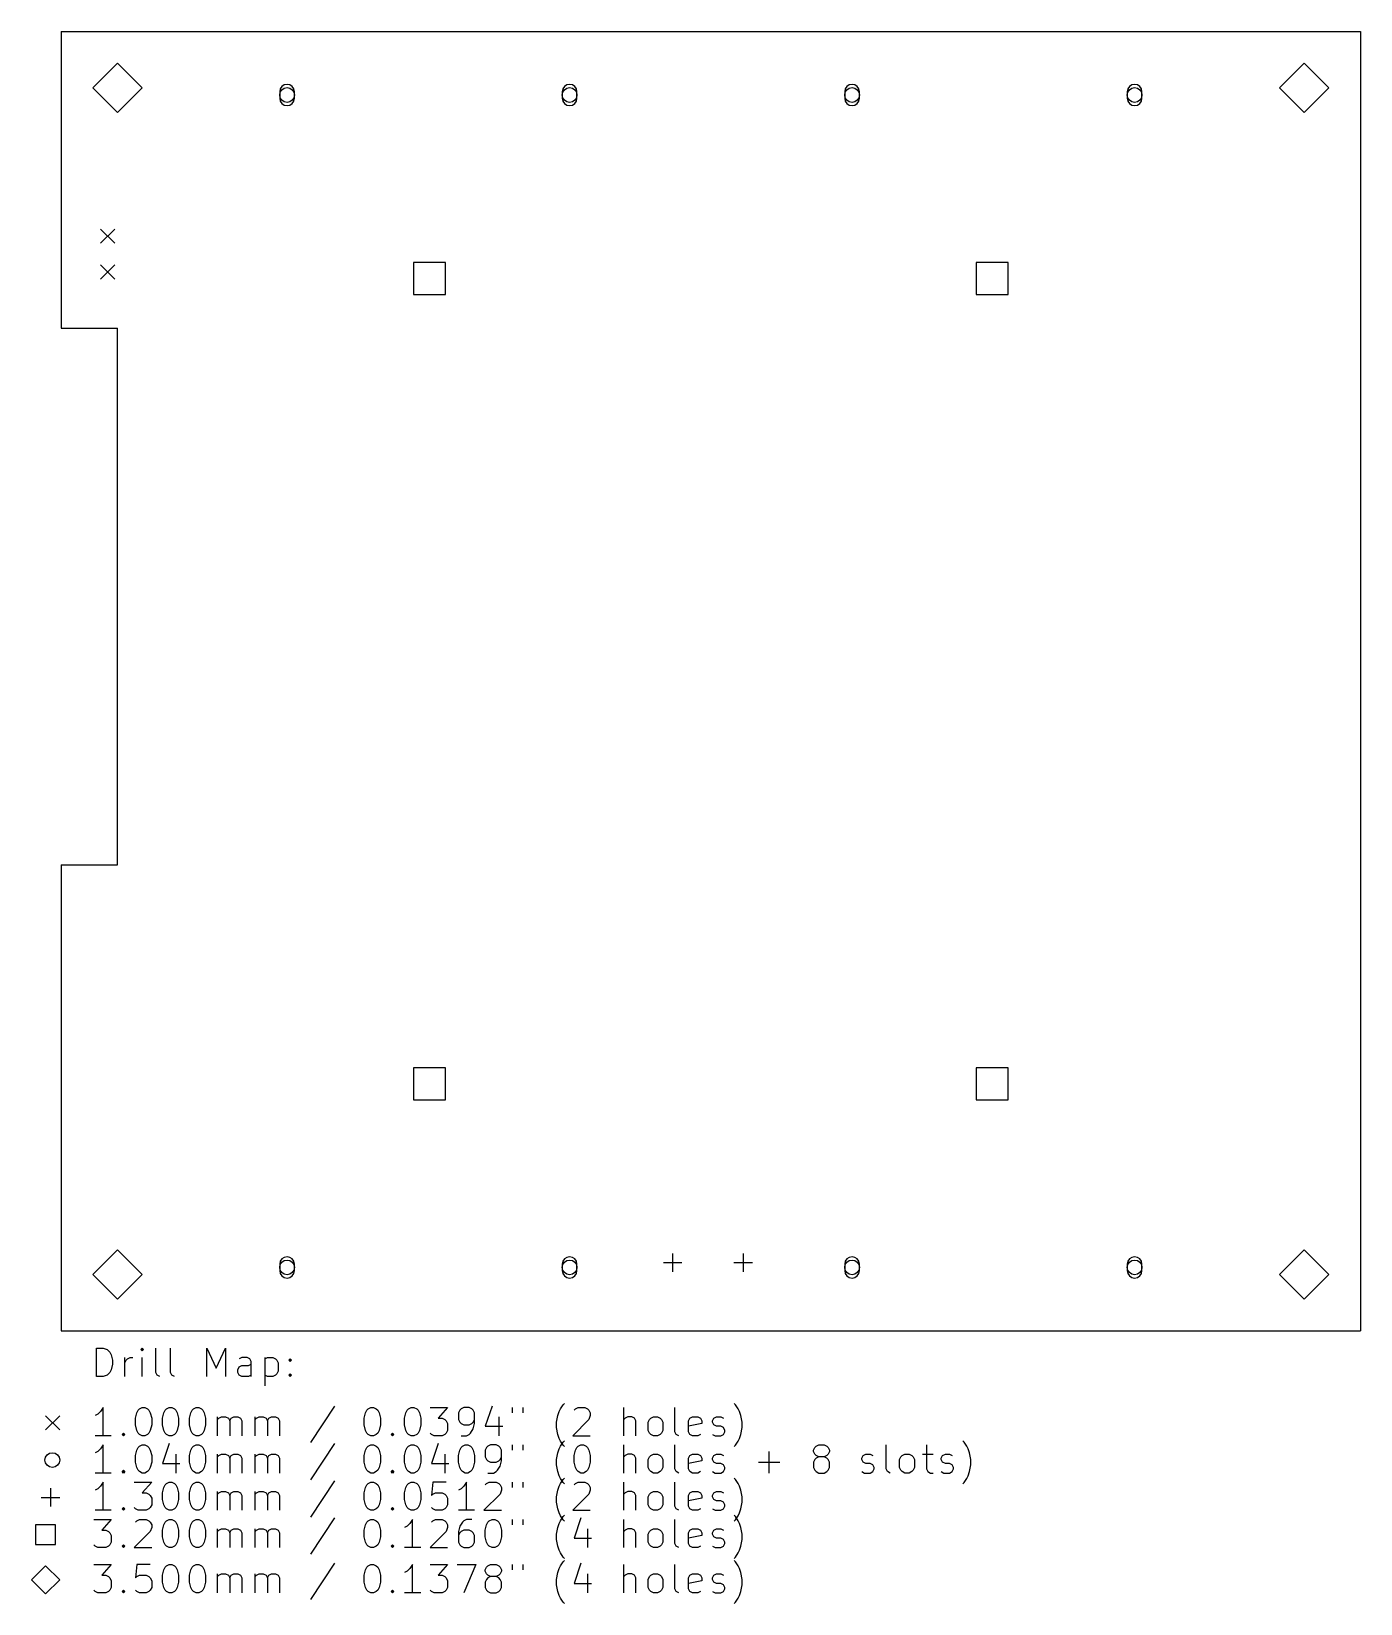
# Model space of a CAD drawing. Extents: x -2 to 92, y -19 to 92.
import ezdxf

# ---------------------------------------------------------------- set-up
doc = ezdxf.new("R2010")
doc.units = 0
doc.layers.add('BLACK', color=7, linetype='CONTINUOUS')

msp = doc.modelspace()

# ---------------------------------------------------------------- linework, layer by layer
at = {"layer": 'BLACK', "linetype": 'CONTINUOUS'}
for p, q in [((0, 92), (92, 92)), ((0, 92), (0, 71)), ((92, 92), (92, 0)), ((4, 89.75), (2.25, 88)), ((5.75, 88), (4, 89.75)), ((88, 89.75), (86.25, 88)), ((89.75, 88), (88, 89.75)), ((2.25, 88), (4, 86.25)), ((4, 86.25), (5.75, 88)), ((86.25, 88), (88, 86.25)), ((88, 86.25), (89.75, 88)), ((15.48, 87.73), (15.48, 87.27)), ((16.52, 87.27), (16.52, 87.73)), ((35.48, 87.73), (35.48, 87.27)), ((36.52, 87.27), (36.52, 87.73)), ((55.48, 87.73), (55.48, 87.27)), ((56.52, 87.27), (56.52, 87.73)), ((75.48, 87.73), (75.48, 87.27)), ((76.52, 87.27), (76.52, 87.73)), ((2.8, 78.01), (3.8, 77.01)), ((3.8, 78.01), (2.8, 77.01)), ((2.8, 75.47), (3.8, 74.47)), ((3.8, 75.47), (2.8, 74.47)), ((27.221382, 75.631382), (24.958618, 75.631382)), ((24.958618, 75.631382), (24.958618, 73.368618)), ((27.221382, 73.368618), (27.221382, 75.631382)), ((67.041382, 75.631382), (64.778618, 75.631382)), ((64.778618, 75.631382), (64.778618, 73.368618)), ((67.041382, 73.368618), (67.041382, 75.631382)), ((24.958618, 73.368618), (27.221382, 73.368618)), ((64.778618, 73.368618), (67.041382, 73.368618)), ((0, 71), (4, 71)), ((4, 33), (4, 71)), ((0, 33), (4, 33)), ((0, 33), (0, 0)), ((27.221382, 18.631382), (24.958618, 18.631382)), ((24.958618, 18.631382), (24.958618, 16.368618)), ((27.221382, 16.368618), (27.221382, 18.631382)), ((67.041382, 18.631382), (64.778618, 18.631382)), ((64.778618, 18.631382), (64.778618, 16.368618)), ((67.041382, 16.368618), (67.041382, 18.631382)), ((24.958618, 16.368618), (27.221382, 16.368618)), ((64.778618, 16.368618), (67.041382, 16.368618)), ((4, 5.75), (2.25, 4)), ((5.75, 4), (4, 5.75)), ((88, 5.75), (86.25, 4)), ((89.75, 4), (88, 5.75)), ((15.48, 4.73), (15.48, 4.27)), ((16.52, 4.27), (16.52, 4.73)), ((35.48, 4.73), (35.48, 4.27)), ((36.52, 4.27), (36.52, 4.73)), ((42.64, 4.8375), (43.94, 4.8375)), ((43.29, 5.4875), (43.29, 4.1875)), ((47.64, 4.8375), (48.94, 4.8375)), ((48.29, 5.4875), (48.29, 4.1875)), ((55.48, 4.73), (55.48, 4.27)), ((56.52, 4.27), (56.52, 4.73)), ((75.48, 4.73), (75.48, 4.27)), ((76.52, 4.27), (76.52, 4.73)), ((2.25, 4), (4, 2.25)), ((4, 2.25), (5.75, 4)), ((86.25, 4), (88, 2.25)), ((88, 2.25), (89.75, 4)), ((0, 0), (92, 0)), ((2.507768, -3.214838), (2.507768, -1.214838)), ((2.507768, -1.214838), (2.983958, -1.214838)), ((2.983958, -1.214838), (3.269673, -1.310076)), ((3.269673, -1.310076), (3.460149, -1.500552)), ((3.460149, -1.500552), (3.555387, -1.691028)), ((3.555387, -1.691028), (3.650625, -2.07198)), ((3.650625, -2.07198), (3.650625, -2.357695)), ((4.507768, -3.214838), (4.507768, -1.881504)), ((4.507768, -2.262457), (4.603006, -2.07198)), ((4.603006, -2.07198), (4.698244, -1.976742)), ((4.698244, -1.976742), (4.88872, -1.881504)), ((4.88872, -1.881504), (5.079197, -1.881504)), ((5.745863, -1.214838), (5.650625, -1.310076)), ((5.650625, -1.310076), (5.745863, -1.405314)), ((5.841101, -1.310076), (5.745863, -1.214838)), ((5.745863, -1.214838), (5.745863, -1.405314)), ((5.745863, -1.405314), (5.841101, -1.310076)), ((5.745863, -3.214838), (5.745863, -1.881504)), ((6.698244, -2.929123), (6.698244, -1.214838)), ((7.745863, -2.929123), (7.745863, -1.214838)), ((10.317292, -3.214838), (10.317292, -1.214838)), ((10.317292, -1.214838), (10.983959, -2.643409)), ((10.983959, -2.643409), (11.650625, -1.214838)), ((11.650625, -1.214838), (11.650625, -3.214838)), ((12.793482, -1.881504), (12.603006, -1.976742)), ((13.174435, -1.881504), (12.793482, -1.881504)), ((13.364911, -1.976742), (13.174435, -1.881504)), ((13.460149, -2.167219), (13.364911, -1.976742)), ((13.460149, -3.214838), (13.460149, -2.167219)), ((14.41253, -1.881504), (14.41253, -3.881504)), ((14.41253, -1.976742), (14.603006, -1.881504)), ((14.603006, -1.881504), (14.983959, -1.881504)), ((14.983959, -1.881504), (15.174435, -1.976742)), ((15.174435, -1.976742), (15.269673, -2.07198)), ((15.269673, -2.07198), (15.364911, -2.262457)), ((16.126816, -2.07198), (16.222054, -1.976742)), ((16.222054, -2.167219), (16.126816, -2.07198)), ((16.222054, -1.976742), (16.317292, -2.07198)), ((16.222054, -1.976742), (16.222054, -2.167219)), ((16.317292, -2.07198), (16.222054, -2.167219)), ((2.983958, -3.214838), (2.507768, -3.214838)), ((3.269673, -3.1196), (2.983958, -3.214838)), ((3.460149, -2.929123), (3.269673, -3.1196)), ((3.555387, -2.738647), (3.460149, -2.929123)), ((3.650625, -2.357695), (3.555387, -2.738647)), ((6.793482, -3.1196), (6.698244, -2.929123)), ((6.983958, -3.214838), (6.793482, -3.1196)), ((7.841101, -3.1196), (7.745863, -2.929123)), ((8.031577, -3.214838), (7.841101, -3.1196)), ((12.507768, -2.738647), (12.603006, -2.548171)), ((12.507768, -2.929123), (12.507768, -2.738647)), ((12.603006, -3.1196), (12.507768, -2.929123)), ((12.603006, -2.548171), (12.793482, -2.452933)), ((12.793482, -3.214838), (12.603006, -3.1196)), ((12.793482, -2.452933), (13.269673, -2.452933)), ((13.269673, -3.214838), (12.793482, -3.214838)), ((13.269673, -2.452933), (13.460149, -2.357695)), ((13.460149, -3.1196), (13.269673, -3.214838)), ((14.603006, -3.214838), (14.41253, -3.1196)), ((14.983959, -3.214838), (14.603006, -3.214838)), ((15.174435, -3.1196), (14.983959, -3.214838)), ((15.269673, -3.024361), (15.174435, -3.1196)), ((15.364911, -2.833885), (15.269673, -3.024361)), ((15.364911, -2.262457), (15.364911, -2.833885)), ((16.126816, -3.1196), (16.222054, -3.024361)), ((16.222054, -3.214838), (16.126816, -3.1196)), ((16.222054, -3.024361), (16.317292, -3.1196)), ((16.222054, -3.024361), (16.222054, -3.214838)), ((16.317292, -3.1196), (16.222054, -3.214838)), ((2.983958, -5.414838), (2.793482, -5.700552)), ((2.983958, -7.414838), (2.983958, -5.414838)), ((5.460149, -5.605314), (5.555387, -5.510076)), ((5.555387, -5.510076), (5.745863, -5.414838)), ((5.745863, -5.414838), (5.93634, -5.414838)), ((5.93634, -5.414838), (6.126816, -5.510076)), ((6.126816, -5.510076), (6.222054, -5.605314)), ((7.364911, -5.605314), (7.460149, -5.510076)), ((7.460149, -5.510076), (7.650625, -5.414838)), ((7.650625, -5.414838), (7.841102, -5.414838)), ((7.841102, -5.414838), (8.031578, -5.510076)), ((8.031578, -5.510076), (8.126816, -5.605314)), ((9.269673, -5.605314), (9.364911, -5.510076)), ((9.364911, -5.510076), (9.555387, -5.414838)), ((9.555387, -5.414838), (9.745864, -5.414838)), ((9.745864, -5.414838), (9.93634, -5.510076)), ((9.93634, -5.510076), (10.031578, -5.605314)), ((19.364912, -5.3196), (17.650627, -7.891028)), ((21.650627, -5.605314), (21.745865, -5.510076)), ((21.745865, -5.510076), (21.936341, -5.414838)), ((21.936341, -5.414838), (22.126818, -5.414838)), ((22.126818, -5.414838), (22.317294, -5.510076)), ((22.317294, -5.510076), (22.412532, -5.605314)), ((24.50777, -5.605314), (24.603008, -5.510076)), ((24.603008, -5.510076), (24.793484, -5.414838)), ((24.793484, -5.414838), (24.983961, -5.414838)), ((24.983961, -5.414838), (25.174437, -5.510076)), ((25.174437, -5.510076), (25.269675, -5.605314)), ((26.126818, -5.414838), (27.364913, -5.414838)), ((27.364913, -5.414838), (26.698246, -6.176742)), ((28.317294, -5.510076), (28.222056, -5.605314)), ((28.50777, -5.414838), (28.317294, -5.510076)), ((28.888723, -5.414838), (28.50777, -5.414838)), ((29.079199, -5.510076), (28.888723, -5.414838)), ((29.174437, -5.605314), (29.079199, -5.510076)), ((30.50777, -5.3196), (30.03158, -6.748171)), ((31.936342, -5.414838), (31.936342, -5.79579)), ((32.698247, -5.414838), (32.698247, -5.79579)), ((35.269676, -5.700552), (35.364914, -5.510076)), ((35.364914, -5.510076), (35.55539, -5.224361)), ((35.55539, -5.224361), (35.650629, -5.129123)), ((36.317295, -5.605314), (36.412533, -5.510076)), ((36.412533, -5.510076), (36.603009, -5.414838)), ((36.603009, -5.414838), (37.0792, -5.414838)), ((37.0792, -5.414838), (37.269676, -5.510076)), ((37.269676, -5.510076), (37.364914, -5.605314)), ((39.841105, -7.414838), (39.841105, -5.414838)), ((43.460153, -7.129123), (43.460153, -5.414838)), ((47.745868, -5.224361), (47.65063, -5.129123)), ((47.936344, -5.510076), (47.745868, -5.224361)), ((48.031582, -5.700552), (47.936344, -5.510076)), ((-1.1, -6), (-0.1, -7)), ((-0.1, -6), (-1.1, -7)), ((2.603006, -5.891028), (2.41253, -5.986266)), ((2.793482, -5.700552), (2.603006, -5.891028)), ((5.269673, -6.176742), (5.364911, -5.79579)), ((5.269673, -6.652933), (5.269673, -6.176742)), ((5.364911, -7.033885), (5.269673, -6.652933)), ((5.364911, -5.79579), (5.460149, -5.605314)), ((6.222054, -5.605314), (6.317292, -5.79579)), ((6.317292, -5.79579), (6.41253, -6.176742)), ((6.41253, -6.652933), (6.317292, -7.033885)), ((6.41253, -6.176742), (6.41253, -6.652933)), ((7.174435, -6.176742), (7.269673, -5.79579)), ((7.174435, -6.652933), (7.174435, -6.176742)), ((7.269673, -7.033885), (7.174435, -6.652933)), ((7.269673, -5.79579), (7.364911, -5.605314)), ((8.126816, -5.605314), (8.222054, -5.79579)), ((8.222054, -5.79579), (8.317292, -6.176742)), ((8.317292, -6.652933), (8.222054, -7.033885)), ((8.317292, -6.176742), (8.317292, -6.652933)), ((9.079197, -6.176742), (9.174435, -5.79579)), ((9.079197, -6.652933), (9.079197, -6.176742)), ((9.174435, -7.033885), (9.079197, -6.652933)), ((9.174435, -5.79579), (9.269673, -5.605314)), ((10.031578, -5.605314), (10.126816, -5.79579)), ((10.126816, -5.79579), (10.222054, -6.176742)), ((10.222054, -6.652933), (10.126816, -7.033885)), ((10.222054, -6.176742), (10.222054, -6.652933)), ((11.079197, -7.414838), (11.079197, -6.081504)), ((11.079197, -6.27198), (11.174435, -6.176742)), ((11.174435, -6.176742), (11.364911, -6.081504)), ((11.364911, -6.081504), (11.650626, -6.081504)), ((11.650626, -6.081504), (11.841102, -6.176742)), ((11.841102, -6.176742), (11.93634, -6.367219)), ((11.93634, -6.367219), (12.031578, -6.176742)), ((11.93634, -6.367219), (11.93634, -7.414838)), ((12.031578, -6.176742), (12.222054, -6.081504)), ((12.222054, -6.081504), (12.507768, -6.081504)), ((12.507768, -6.081504), (12.698245, -6.176742)), ((12.698245, -6.176742), (12.793483, -6.367219)), ((12.793483, -6.367219), (12.793483, -7.414838)), ((13.745864, -7.414838), (13.745864, -6.081504)), ((13.745864, -6.27198), (13.841102, -6.176742)), ((13.841102, -6.176742), (14.031578, -6.081504)), ((14.031578, -6.081504), (14.317293, -6.081504)), ((14.317293, -6.081504), (14.507769, -6.176742)), ((14.507769, -6.176742), (14.603007, -6.367219)), ((14.603007, -6.367219), (14.698245, -6.176742)), ((14.603007, -6.367219), (14.603007, -7.414838)), ((14.698245, -6.176742), (14.888721, -6.081504)), ((14.888721, -6.081504), (15.174435, -6.081504)), ((15.174435, -6.081504), (15.364912, -6.176742)), ((15.364912, -6.176742), (15.46015, -6.367219)), ((15.46015, -6.367219), (15.46015, -7.414838)), ((21.460151, -6.176742), (21.555389, -5.79579)), ((21.460151, -6.652933), (21.460151, -6.176742)), ((21.555389, -7.033885), (21.460151, -6.652933)), ((21.555389, -5.79579), (21.650627, -5.605314)), ((22.412532, -5.605314), (22.50777, -5.79579)), ((22.50777, -5.79579), (22.603008, -6.176742)), ((22.603008, -6.652933), (22.50777, -7.033885)), ((22.603008, -6.176742), (22.603008, -6.652933)), ((24.317294, -6.176742), (24.412532, -5.79579)), ((24.317294, -6.652933), (24.317294, -6.176742)), ((24.412532, -7.033885), (24.317294, -6.652933)), ((24.412532, -5.79579), (24.50777, -5.605314)), ((25.269675, -5.605314), (25.364913, -5.79579)), ((25.364913, -5.79579), (25.460151, -6.176742)), ((25.460151, -6.652933), (25.364913, -7.033885)), ((25.460151, -6.176742), (25.460151, -6.652933)), ((26.698246, -6.176742), (26.983961, -6.176742)), ((26.983961, -6.176742), (27.174437, -6.27198)), ((27.174437, -6.27198), (27.269675, -6.367219)), ((27.269675, -6.367219), (27.364913, -6.557695)), ((27.364913, -6.557695), (27.364913, -7.033885)), ((28.222056, -5.605314), (28.126818, -5.79579)), ((28.126818, -5.79579), (28.126818, -6.27198)), ((28.126818, -6.27198), (28.222056, -6.462457)), ((28.222056, -6.462457), (28.317294, -6.557695)), ((28.317294, -6.557695), (28.50777, -6.652933)), ((28.50777, -6.652933), (28.888723, -6.652933)), ((28.888723, -6.652933), (29.079199, -6.557695)), ((29.079199, -6.557695), (29.174437, -6.462457)), ((29.269675, -5.79579), (29.174437, -5.605314)), ((29.174437, -6.462457), (29.269675, -6.27198)), ((29.174437, -6.938647), (29.269675, -6.557695)), ((29.269675, -6.557695), (29.269675, -5.79579)), ((30.983961, -6.081504), (30.983961, -7.414838)), ((35.0792, -6.462457), (35.174438, -5.986266)), ((35.0792, -6.843409), (35.0792, -6.462457)), ((35.174438, -5.986266), (35.269676, -5.700552)), ((37.364914, -6.27198), (36.222057, -7.414838)), ((37.364914, -5.605314), (37.460152, -5.79579)), ((37.460152, -5.986266), (37.364914, -6.27198)), ((37.460152, -5.79579), (37.460152, -5.986266)), ((39.936343, -6.176742), (39.841105, -6.27198)), ((40.126819, -6.081504), (39.936343, -6.176742)), ((40.412534, -6.081504), (40.126819, -6.081504)), ((40.60301, -6.176742), (40.412534, -6.081504)), ((40.698248, -6.367219), (40.60301, -6.176742)), ((40.698248, -7.414838), (40.698248, -6.367219)), ((41.555391, -6.462457), (41.650629, -6.27198)), ((41.555391, -7.033885), (41.555391, -6.462457)), ((41.650629, -6.27198), (41.745867, -6.176742)), ((41.745867, -6.176742), (41.936343, -6.081504)), ((41.936343, -6.081504), (42.222058, -6.081504)), ((42.222058, -6.081504), (42.412534, -6.176742)), ((42.412534, -6.176742), (42.507772, -6.27198)), ((42.507772, -6.27198), (42.60301, -6.462457)), ((42.60301, -6.462457), (42.60301, -7.033885)), ((44.412534, -6.367219), (44.507772, -6.176742)), ((44.412534, -7.129123), (44.412534, -6.367219)), ((45.364915, -6.557695), (44.412534, -6.748171)), ((44.507772, -6.176742), (44.698248, -6.081504)), ((44.698248, -6.081504), (45.079201, -6.081504)), ((45.079201, -6.081504), (45.269677, -6.176742)), ((45.269677, -6.176742), (45.364915, -6.367219)), ((45.364915, -6.367219), (45.364915, -6.557695)), ((46.12682, -6.367219), (46.222058, -6.176742)), ((46.12682, -6.462457), (46.12682, -6.367219)), ((46.222058, -6.652933), (46.12682, -6.462457)), ((46.222058, -6.176742), (46.412534, -6.081504)), ((46.412534, -6.748171), (46.222058, -6.652933)), ((46.412534, -6.081504), (46.698248, -6.081504)), ((46.698248, -6.081504), (46.888725, -6.176742)), ((48.12682, -5.986266), (48.031582, -5.700552)), ((48.222058, -6.462457), (48.12682, -5.986266)), ((48.222058, -6.843409), (48.222058, -6.462457)), ((3.555387, -7.414838), (2.41253, -7.414838)), ((4.317292, -7.3196), (4.41253, -7.224361)), ((4.41253, -7.414838), (4.317292, -7.3196)), ((4.41253, -7.224361), (4.507768, -7.3196)), ((4.41253, -7.224361), (4.41253, -7.414838)), ((4.507768, -7.3196), (4.41253, -7.414838)), ((5.460149, -7.224361), (5.364911, -7.033885)), ((5.555387, -7.3196), (5.460149, -7.224361)), ((5.745863, -7.414838), (5.555387, -7.3196)), ((5.93634, -7.414838), (5.745863, -7.414838)), ((6.126816, -7.3196), (5.93634, -7.414838)), ((6.222054, -7.224361), (6.126816, -7.3196)), ((6.317292, -7.033885), (6.222054, -7.224361)), ((7.364911, -7.224361), (7.269673, -7.033885)), ((7.460149, -7.3196), (7.364911, -7.224361)), ((7.650625, -7.414838), (7.460149, -7.3196)), ((7.841102, -7.414838), (7.650625, -7.414838)), ((8.031578, -7.3196), (7.841102, -7.414838)), ((8.126816, -7.224361), (8.031578, -7.3196)), ((8.222054, -7.033885), (8.126816, -7.224361)), ((9.269673, -7.224361), (9.174435, -7.033885)), ((9.364911, -7.3196), (9.269673, -7.224361)), ((9.555387, -7.414838), (9.364911, -7.3196)), ((9.745864, -7.414838), (9.555387, -7.414838)), ((9.93634, -7.3196), (9.745864, -7.414838)), ((10.031578, -7.224361), (9.93634, -7.3196)), ((10.126816, -7.033885), (10.031578, -7.224361)), ((21.650627, -7.224361), (21.555389, -7.033885)), ((21.745865, -7.3196), (21.650627, -7.224361)), ((21.936341, -7.414838), (21.745865, -7.3196)), ((22.126818, -7.414838), (21.936341, -7.414838)), ((22.317294, -7.3196), (22.126818, -7.414838)), ((22.412532, -7.224361), (22.317294, -7.3196)), ((22.50777, -7.033885), (22.412532, -7.224361)), ((23.364913, -7.3196), (23.460151, -7.224361)), ((23.460151, -7.414838), (23.364913, -7.3196)), ((23.460151, -7.224361), (23.555389, -7.3196)), ((23.460151, -7.224361), (23.460151, -7.414838)), ((23.555389, -7.3196), (23.460151, -7.414838)), ((24.50777, -7.224361), (24.412532, -7.033885)), ((24.603008, -7.3196), (24.50777, -7.224361)), ((24.793484, -7.414838), (24.603008, -7.3196)), ((24.983961, -7.414838), (24.793484, -7.414838)), ((25.174437, -7.3196), (24.983961, -7.414838)), ((25.269675, -7.224361), (25.174437, -7.3196)), ((25.364913, -7.033885), (25.269675, -7.224361)), ((26.222056, -7.3196), (26.126818, -7.224361)), ((26.412532, -7.414838), (26.222056, -7.3196)), ((26.983961, -7.414838), (26.412532, -7.414838)), ((27.174437, -7.3196), (26.983961, -7.414838)), ((27.269675, -7.224361), (27.174437, -7.3196)), ((27.364913, -7.033885), (27.269675, -7.224361)), ((28.317294, -7.414838), (28.698246, -7.414838)), ((28.698246, -7.414838), (28.888723, -7.3196)), ((28.888723, -7.3196), (28.983961, -7.224361)), ((28.983961, -7.224361), (29.174437, -6.938647)), ((30.03158, -6.748171), (31.269675, -6.748171)), ((35.174438, -7.3196), (35.0792, -6.843409)), ((35.269676, -7.605314), (35.174438, -7.3196)), ((35.364914, -7.79579), (35.269676, -7.605314)), ((35.55539, -7.864361), (35.650629, -7.769123)), ((36.222057, -7.414838), (37.460152, -7.414838)), ((41.650629, -7.224361), (41.555391, -7.033885)), ((41.745867, -7.3196), (41.650629, -7.224361)), ((41.936343, -7.414838), (41.745867, -7.3196)), ((42.222058, -7.414838), (41.936343, -7.414838)), ((42.412534, -7.3196), (42.222058, -7.414838)), ((42.507772, -7.224361), (42.412534, -7.3196)), ((42.60301, -7.033885), (42.507772, -7.224361)), ((43.555391, -7.3196), (43.460153, -7.129123)), ((43.745867, -7.414838), (43.555391, -7.3196)), ((44.507772, -7.3196), (44.412534, -7.129123)), ((44.698248, -7.414838), (44.507772, -7.3196)), ((45.079201, -7.414838), (44.698248, -7.414838)), ((45.269677, -7.3196), (45.079201, -7.414838)), ((46.12682, -7.3196), (46.317296, -7.414838)), ((46.317296, -7.414838), (46.698248, -7.414838)), ((46.698248, -6.748171), (46.412534, -6.748171)), ((46.888725, -6.843409), (46.698248, -6.748171)), ((46.698248, -7.414838), (46.888725, -7.3196)), ((46.983963, -7.033885), (46.888725, -6.843409)), ((46.888725, -7.3196), (46.983963, -7.129123)), ((46.983963, -7.129123), (46.983963, -7.033885)), ((47.936344, -7.79579), (48.031582, -7.605314)), ((48.031582, -7.605314), (48.12682, -7.3196)), ((48.12682, -7.3196), (48.222058, -6.843409)), ((63.936346, -7.864361), (63.841108, -7.769123)), ((2.603006, -8.531028), (2.41253, -8.626266)), ((2.793482, -8.340552), (2.603006, -8.531028)), ((2.983958, -8.054838), (2.793482, -8.340552)), ((2.983958, -10.054838), (2.983958, -8.054838)), ((5.269673, -8.816742), (5.364911, -8.43579)), ((5.269673, -9.292933), (5.269673, -8.816742)), ((5.364911, -8.43579), (5.460149, -8.245314)), ((5.460149, -8.245314), (5.555387, -8.150076)), ((5.555387, -8.150076), (5.745863, -8.054838)), ((5.745863, -8.054838), (5.93634, -8.054838)), ((5.93634, -8.054838), (6.126816, -8.150076)), ((6.126816, -8.150076), (6.222054, -8.245314)), ((6.222054, -8.245314), (6.317292, -8.43579)), ((6.317292, -8.43579), (6.41253, -8.816742)), ((6.41253, -8.816742), (6.41253, -9.292933)), ((7.650625, -7.9596), (7.174435, -9.388171)), ((8.126816, -8.721504), (8.126816, -10.054838)), ((9.079197, -8.816742), (9.174435, -8.43579)), ((9.079197, -9.292933), (9.079197, -8.816742)), ((9.174435, -8.43579), (9.269673, -8.245314)), ((9.269673, -8.245314), (9.364911, -8.150076)), ((9.364911, -8.150076), (9.555387, -8.054838)), ((9.555387, -8.054838), (9.745864, -8.054838)), ((9.745864, -8.054838), (9.93634, -8.150076)), ((9.93634, -8.150076), (10.031578, -8.245314)), ((10.031578, -8.245314), (10.126816, -8.43579)), ((10.126816, -8.43579), (10.222054, -8.816742)), ((10.222054, -8.816742), (10.222054, -9.292933)), ((11.079197, -10.054838), (11.079197, -8.721504)), ((11.079197, -8.91198), (11.174435, -8.816742)), ((11.174435, -8.816742), (11.364911, -8.721504)), ((11.364911, -8.721504), (11.650626, -8.721504)), ((11.650626, -8.721504), (11.841102, -8.816742)), ((11.841102, -8.816742), (11.93634, -9.007219)), ((11.93634, -9.007219), (12.031578, -8.816742)), ((12.031578, -8.816742), (12.222054, -8.721504)), ((12.222054, -8.721504), (12.507768, -8.721504)), ((12.507768, -8.721504), (12.698245, -8.816742)), ((12.698245, -8.816742), (12.793483, -9.007219)), ((13.745864, -10.054838), (13.745864, -8.721504)), ((13.745864, -8.91198), (13.841102, -8.816742)), ((13.841102, -8.816742), (14.031578, -8.721504)), ((14.031578, -8.721504), (14.317293, -8.721504)), ((14.317293, -8.721504), (14.507769, -8.816742)), ((14.507769, -8.816742), (14.603007, -9.007219)), ((14.603007, -9.007219), (14.698245, -8.816742)), ((14.698245, -8.816742), (14.888721, -8.721504)), ((14.888721, -8.721504), (15.174435, -8.721504)), ((15.174435, -8.721504), (15.364912, -8.816742)), ((15.364912, -8.816742), (15.46015, -9.007219)), ((19.364912, -7.9596), (17.650627, -10.531028)), ((21.460151, -8.816742), (21.555389, -8.43579)), ((21.460151, -9.292933), (21.460151, -8.816742)), ((21.555389, -8.43579), (21.650627, -8.245314)), ((21.650627, -8.245314), (21.745865, -8.150076)), ((21.745865, -8.150076), (21.936341, -8.054838)), ((21.936341, -8.054838), (22.126818, -8.054838)), ((22.126818, -8.054838), (22.317294, -8.150076)), ((22.317294, -8.150076), (22.412532, -8.245314)), ((22.412532, -8.245314), (22.50777, -8.43579)), ((22.50777, -8.43579), (22.603008, -8.816742)), ((22.603008, -8.816742), (22.603008, -9.292933)), ((24.317294, -8.816742), (24.412532, -8.43579)), ((24.317294, -9.292933), (24.317294, -8.816742)), ((24.412532, -8.43579), (24.50777, -8.245314)), ((24.50777, -8.245314), (24.603008, -8.150076)), ((24.603008, -8.150076), (24.793484, -8.054838)), ((24.793484, -8.054838), (24.983961, -8.054838)), ((24.983961, -8.054838), (25.174437, -8.150076)), ((25.174437, -8.150076), (25.269675, -8.245314)), ((25.269675, -8.245314), (25.364913, -8.43579)), ((25.364913, -8.43579), (25.460151, -8.816742)), ((25.460151, -8.816742), (25.460151, -9.292933)), ((26.698246, -7.9596), (26.222056, -9.388171)), ((27.174437, -8.721504), (27.174437, -10.054838)), ((28.126818, -8.816742), (28.222056, -8.43579)), ((28.126818, -9.292933), (28.126818, -8.816742)), ((28.222056, -8.43579), (28.317294, -8.245314)), ((28.317294, -8.245314), (28.412532, -8.150076)), ((28.412532, -8.150076), (28.603008, -8.054838)), ((28.603008, -8.054838), (28.793485, -8.054838)), ((28.793485, -8.054838), (28.983961, -8.150076)), ((28.983961, -8.150076), (29.079199, -8.245314)), ((29.079199, -8.245314), (29.174437, -8.43579)), ((29.174437, -8.43579), (29.269675, -8.816742)), ((29.269675, -8.816742), (29.269675, -9.292933)), ((30.126818, -8.245314), (30.03158, -8.43579)), ((30.03158, -8.43579), (30.03158, -8.91198)), ((30.222056, -8.150076), (30.126818, -8.245314)), ((30.412532, -8.054838), (30.222056, -8.150076)), ((30.793485, -8.054838), (30.412532, -8.054838)), ((30.983961, -8.150076), (30.793485, -8.054838)), ((31.079199, -8.245314), (30.983961, -8.150076)), ((31.174437, -8.43579), (31.079199, -8.245314)), ((31.174437, -9.197695), (31.174437, -8.43579)), ((31.936342, -8.054838), (31.936342, -8.43579)), ((32.698247, -8.054838), (32.698247, -8.43579)), ((35.0792, -9.102457), (35.174438, -8.626266)), ((35.174438, -8.626266), (35.269676, -8.340552)), ((35.269676, -8.340552), (35.364914, -8.150076)), ((35.55539, -8.081504), (35.364914, -7.79579)), ((35.364914, -8.150076), (35.55539, -7.864361)), ((35.650629, -8.176742), (35.55539, -8.081504)), ((36.317295, -8.816742), (36.412533, -8.43579)), ((36.317295, -9.292933), (36.317295, -8.816742)), ((36.412533, -8.43579), (36.507771, -8.245314)), ((36.507771, -8.245314), (36.603009, -8.150076)), ((36.603009, -8.150076), (36.793485, -8.054838)), ((36.793485, -8.054838), (36.983962, -8.054838)), ((36.983962, -8.054838), (37.174438, -8.150076)), ((37.174438, -8.150076), (37.269676, -8.245314)), ((37.269676, -8.245314), (37.364914, -8.43579)), ((37.364914, -8.43579), (37.460152, -8.816742)), ((37.460152, -8.816742), (37.460152, -9.292933)), ((39.841105, -10.054838), (39.841105, -8.054838)), ((39.936343, -8.816742), (39.841105, -8.91198)), ((40.126819, -8.721504), (39.936343, -8.816742)), ((40.412534, -8.721504), (40.126819, -8.721504)), ((40.60301, -8.816742), (40.412534, -8.721504)), ((40.698248, -9.007219), (40.60301, -8.816742)), ((41.650629, -8.91198), (41.745867, -8.816742)), ((41.745867, -8.816742), (41.936343, -8.721504)), ((41.936343, -8.721504), (42.222058, -8.721504)), ((42.222058, -8.721504), (42.412534, -8.816742)), ((42.412534, -8.816742), (42.507772, -8.91198)), ((43.460153, -9.769123), (43.460153, -8.054838)), ((44.412534, -9.007219), (44.507772, -8.816742)), ((44.507772, -8.816742), (44.698248, -8.721504)), ((44.698248, -8.721504), (45.079201, -8.721504)), ((45.079201, -8.721504), (45.269677, -8.816742)), ((45.269677, -8.816742), (45.364915, -9.007219)), ((46.12682, -9.007219), (46.222058, -8.816742)), ((46.222058, -8.816742), (46.412534, -8.721504)), ((46.412534, -8.721504), (46.698248, -8.721504)), ((46.698248, -8.721504), (46.888725, -8.816742)), ((47.65063, -8.176742), (47.745868, -8.081504)), ((47.745868, -8.081504), (47.936344, -7.79579)), ((50.126821, -10.054838), (50.126821, -8.531028)), ((53.269678, -8.43579), (53.364916, -8.245314)), ((53.269678, -8.531028), (53.269678, -8.43579)), ((53.364916, -8.721504), (53.269678, -8.531028)), ((53.364916, -8.245314), (53.460154, -8.150076)), ((53.460154, -8.816742), (53.364916, -8.721504)), ((53.460154, -8.150076), (53.65063, -8.054838)), ((53.65063, -8.91198), (53.460154, -8.816742)), ((53.65063, -8.054838), (54.031583, -8.054838)), ((54.031583, -8.054838), (54.222059, -8.150076)), ((54.222059, -8.816742), (54.031583, -8.91198)), ((54.222059, -8.150076), (54.317297, -8.245314)), ((54.317297, -8.721504), (54.222059, -8.816742)), ((54.317297, -8.245314), (54.412535, -8.43579)), ((54.412535, -8.531028), (54.317297, -8.721504)), ((54.412535, -8.43579), (54.412535, -8.531028)), ((56.69825, -9.007219), (56.793488, -8.816742)), ((56.793488, -8.816742), (56.983964, -8.721504)), ((56.983964, -8.721504), (57.269678, -8.721504)), ((57.269678, -8.721504), (57.460155, -8.816742)), ((58.412536, -9.769123), (58.412536, -8.054838)), ((59.460155, -8.91198), (59.555393, -8.816742)), ((59.555393, -8.816742), (59.745869, -8.721504)), ((59.745869, -8.721504), (60.031584, -8.721504)), ((60.031584, -8.721504), (60.22206, -8.816742)), ((60.22206, -8.816742), (60.317298, -8.91198)), ((60.983965, -8.721504), (61.745869, -8.721504)), ((61.269679, -8.054838), (61.269679, -9.769123)), ((62.317298, -9.007219), (62.412536, -8.816742)), ((62.412536, -8.816742), (62.603012, -8.721504)), ((62.603012, -8.721504), (62.888726, -8.721504)), ((62.888726, -8.721504), (63.079203, -8.816742)), ((64.126822, -8.150076), (63.936346, -7.864361)), ((64.22206, -8.340552), (64.126822, -8.150076)), ((64.317298, -8.626266), (64.22206, -8.340552)), ((64.412536, -9.102457), (64.317298, -8.626266)), ((4.317292, -9.9596), (4.41253, -9.864361)), ((4.41253, -10.054838), (4.317292, -9.9596)), ((4.41253, -9.864361), (4.507768, -9.9596)), ((4.41253, -9.864361), (4.41253, -10.054838)), ((4.507768, -9.9596), (4.41253, -10.054838)), ((5.364911, -9.673885), (5.269673, -9.292933)), ((5.460149, -9.864361), (5.364911, -9.673885)), ((5.555387, -9.9596), (5.460149, -9.864361)), ((5.745863, -10.054838), (5.555387, -9.9596)), ((6.126816, -9.9596), (5.93634, -10.054838)), ((6.222054, -9.864361), (6.126816, -9.9596)), ((6.317292, -9.673885), (6.222054, -9.864361)), ((6.41253, -9.292933), (6.317292, -9.673885)), ((7.174435, -9.388171), (8.41253, -9.388171)), ((9.174435, -9.673885), (9.079197, -9.292933)), ((9.269673, -9.864361), (9.174435, -9.673885)), ((9.364911, -9.9596), (9.269673, -9.864361)), ((9.555387, -10.054838), (9.364911, -9.9596)), ((9.93634, -9.9596), (9.745864, -10.054838)), ((10.031578, -9.864361), (9.93634, -9.9596)), ((10.126816, -9.673885), (10.031578, -9.864361)), ((10.222054, -9.292933), (10.126816, -9.673885)), ((11.93634, -9.007219), (11.93634, -10.054838)), ((12.793483, -9.007219), (12.793483, -10.054838)), ((14.603007, -9.007219), (14.603007, -10.054838)), ((15.46015, -9.007219), (15.46015, -10.054838)), ((21.555389, -9.673885), (21.460151, -9.292933)), ((21.650627, -9.864361), (21.555389, -9.673885)), ((21.745865, -9.9596), (21.650627, -9.864361)), ((21.936341, -10.054838), (21.745865, -9.9596)), ((22.317294, -9.9596), (22.126818, -10.054838)), ((22.412532, -9.864361), (22.317294, -9.9596)), ((22.50777, -9.673885), (22.412532, -9.864361)), ((22.603008, -9.292933), (22.50777, -9.673885)), ((23.364913, -9.9596), (23.460151, -9.864361)), ((23.460151, -10.054838), (23.364913, -9.9596)), ((23.460151, -9.864361), (23.555389, -9.9596)), ((23.460151, -9.864361), (23.460151, -10.054838)), ((23.555389, -9.9596), (23.460151, -10.054838)), ((24.412532, -9.673885), (24.317294, -9.292933)), ((24.50777, -9.864361), (24.412532, -9.673885)), ((24.603008, -9.9596), (24.50777, -9.864361)), ((24.793484, -10.054838), (24.603008, -9.9596)), ((25.174437, -9.9596), (24.983961, -10.054838)), ((25.269675, -9.864361), (25.174437, -9.9596)), ((25.364913, -9.673885), (25.269675, -9.864361)), ((25.460151, -9.292933), (25.364913, -9.673885)), ((26.222056, -9.388171), (27.460151, -9.388171)), ((28.222056, -9.673885), (28.126818, -9.292933)), ((28.317294, -9.864361), (28.222056, -9.673885)), ((28.412532, -9.9596), (28.317294, -9.864361)), ((28.603008, -10.054838), (28.412532, -9.9596)), ((28.983961, -9.9596), (28.793485, -10.054838)), ((29.079199, -9.864361), (28.983961, -9.9596)), ((29.174437, -9.673885), (29.079199, -9.864361)), ((29.269675, -9.292933), (29.174437, -9.673885)), ((30.03158, -8.91198), (30.126818, -9.102457)), ((30.126818, -9.102457), (30.222056, -9.197695)), ((30.222056, -9.197695), (30.412532, -9.292933)), ((30.412532, -9.292933), (30.793485, -9.292933)), ((30.603008, -10.054838), (30.793485, -9.9596)), ((30.793485, -9.292933), (30.983961, -9.197695)), ((30.793485, -9.9596), (30.888723, -9.864361)), ((30.888723, -9.864361), (31.079199, -9.578647)), ((30.983961, -9.197695), (31.079199, -9.102457)), ((31.079199, -9.102457), (31.174437, -8.91198)), ((31.079199, -9.578647), (31.174437, -9.197695)), ((35.0792, -9.483409), (35.0792, -9.102457)), ((35.174438, -9.9596), (35.0792, -9.483409)), ((35.269676, -10.245314), (35.174438, -9.9596)), ((36.412533, -9.673885), (36.317295, -9.292933)), ((36.507771, -9.864361), (36.412533, -9.673885)), ((36.603009, -9.9596), (36.507771, -9.864361)), ((36.793485, -10.054838), (36.603009, -9.9596)), ((37.174438, -9.9596), (36.983962, -10.054838)), ((37.269676, -9.864361), (37.174438, -9.9596)), ((37.364914, -9.673885), (37.269676, -9.864361)), ((37.460152, -9.292933), (37.364914, -9.673885)), ((40.698248, -10.054838), (40.698248, -9.007219)), ((41.555391, -9.102457), (41.650629, -8.91198)), ((41.555391, -9.673885), (41.555391, -9.102457)), ((41.650629, -9.864361), (41.555391, -9.673885)), ((41.745867, -9.9596), (41.650629, -9.864361)), ((41.936343, -10.054838), (41.745867, -9.9596)), ((42.412534, -9.9596), (42.222058, -10.054838)), ((42.507772, -9.864361), (42.412534, -9.9596)), ((42.507772, -8.91198), (42.60301, -9.102457)), ((42.60301, -9.673885), (42.507772, -9.864361)), ((42.60301, -9.102457), (42.60301, -9.673885)), ((43.555391, -9.9596), (43.460153, -9.769123)), ((43.745867, -10.054838), (43.555391, -9.9596)), ((44.412534, -9.769123), (44.412534, -9.007219)), ((45.364915, -9.197695), (44.412534, -9.388171)), ((44.507772, -9.9596), (44.412534, -9.769123)), ((44.698248, -10.054838), (44.507772, -9.9596)), ((45.269677, -9.9596), (45.079201, -10.054838)), ((45.364915, -9.007219), (45.364915, -9.197695)), ((46.12682, -9.102457), (46.12682, -9.007219)), ((46.222058, -9.292933), (46.12682, -9.102457)), ((46.12682, -9.9596), (46.317296, -10.054838)), ((46.412534, -9.388171), (46.222058, -9.292933)), ((46.698248, -9.388171), (46.412534, -9.388171)), ((46.888725, -9.483409), (46.698248, -9.388171)), ((46.698248, -10.054838), (46.888725, -9.9596)), ((46.983963, -9.673885), (46.888725, -9.483409)), ((46.888725, -9.9596), (46.983963, -9.769123)), ((46.983963, -9.769123), (46.983963, -9.673885)), ((49.364916, -9.292933), (50.888726, -9.292933)), ((53.364916, -9.102457), (53.269678, -9.292933)), ((53.269678, -9.292933), (53.269678, -9.673885)), ((53.269678, -9.673885), (53.364916, -9.864361)), ((53.460154, -9.007219), (53.364916, -9.102457)), ((53.364916, -9.864361), (53.460154, -9.9596)), ((53.65063, -8.91198), (53.460154, -9.007219)), ((53.460154, -9.9596), (53.65063, -10.054838)), ((54.031583, -8.91198), (53.65063, -8.91198)), ((54.222059, -9.007219), (54.031583, -8.91198)), ((54.031583, -10.054838), (54.222059, -9.9596)), ((54.317297, -9.102457), (54.222059, -9.007219)), ((54.222059, -9.9596), (54.317297, -9.864361)), ((54.412535, -9.292933), (54.317297, -9.102457)), ((54.317297, -9.864361), (54.412535, -9.673885)), ((54.412535, -9.673885), (54.412535, -9.292933)), ((56.69825, -9.102457), (56.69825, -9.007219)), ((56.793488, -9.292933), (56.69825, -9.102457)), ((56.69825, -9.9596), (56.888726, -10.054838)), ((56.983964, -9.388171), (56.793488, -9.292933)), ((57.269678, -9.388171), (56.983964, -9.388171)), ((57.460155, -9.483409), (57.269678, -9.388171)), ((57.269678, -10.054838), (57.460155, -9.9596)), ((57.555393, -9.673885), (57.460155, -9.483409)), ((57.460155, -9.9596), (57.555393, -9.769123)), ((57.555393, -9.769123), (57.555393, -9.673885)), ((58.507774, -9.9596), (58.412536, -9.769123)), ((58.69825, -10.054838), (58.507774, -9.9596)), ((59.364917, -9.102457), (59.460155, -8.91198)), ((59.364917, -9.673885), (59.364917, -9.102457)), ((59.460155, -9.864361), (59.364917, -9.673885)), ((59.555393, -9.9596), (59.460155, -9.864361)), ((59.745869, -10.054838), (59.555393, -9.9596)), ((60.22206, -9.9596), (60.031584, -10.054838)), ((60.317298, -9.864361), (60.22206, -9.9596)), ((60.317298, -8.91198), (60.412536, -9.102457)), ((60.412536, -9.673885), (60.317298, -9.864361)), ((60.412536, -9.102457), (60.412536, -9.673885)), ((61.269679, -9.769123), (61.364917, -9.9596)), ((61.364917, -9.9596), (61.555393, -10.054838)), ((62.317298, -9.102457), (62.317298, -9.007219)), ((62.412536, -9.292933), (62.317298, -9.102457)), ((62.317298, -9.9596), (62.507774, -10.054838)), ((62.603012, -9.388171), (62.412536, -9.292933)), ((62.888726, -9.388171), (62.603012, -9.388171)), ((63.079203, -9.483409), (62.888726, -9.388171)), ((62.888726, -10.054838), (63.079203, -9.9596)), ((63.174441, -9.673885), (63.079203, -9.483409)), ((63.079203, -9.9596), (63.174441, -9.769123)), ((63.174441, -9.769123), (63.174441, -9.673885)), ((64.22206, -10.245314), (64.317298, -9.9596)), ((64.317298, -9.9596), (64.412536, -9.483409)), ((64.412536, -9.483409), (64.412536, -9.102457)), ((3.555387, -10.054838), (2.41253, -10.054838)), ((2.793482, -10.980552), (2.603006, -11.171028)), ((2.983958, -10.694838), (2.793482, -10.980552)), ((2.983958, -12.694838), (2.983958, -10.694838)), ((5.174435, -10.694838), (6.41253, -10.694838)), ((5.93634, -10.054838), (5.745863, -10.054838)), ((6.41253, -10.694838), (5.745863, -11.456742)), ((7.174435, -11.456742), (7.269673, -11.07579)), ((7.269673, -11.07579), (7.364911, -10.885314)), ((7.364911, -10.885314), (7.460149, -10.790076)), ((7.460149, -10.790076), (7.650625, -10.694838)), ((7.650625, -10.694838), (7.841102, -10.694838)), ((7.841102, -10.694838), (8.031578, -10.790076)), ((8.031578, -10.790076), (8.126816, -10.885314)), ((8.126816, -10.885314), (8.222054, -11.07579)), ((8.222054, -11.07579), (8.317292, -11.456742)), ((9.079197, -11.456742), (9.174435, -11.07579)), ((9.174435, -11.07579), (9.269673, -10.885314)), ((9.269673, -10.885314), (9.364911, -10.790076)), ((9.364911, -10.790076), (9.555387, -10.694838)), ((9.745864, -10.054838), (9.555387, -10.054838)), ((9.555387, -10.694838), (9.745864, -10.694838)), ((9.745864, -10.694838), (9.93634, -10.790076)), ((9.93634, -10.790076), (10.031578, -10.885314)), ((10.031578, -10.885314), (10.126816, -11.07579)), ((10.126816, -11.07579), (10.222054, -11.456742)), ((19.364912, -10.5996), (17.650627, -13.171028)), ((21.460151, -11.456742), (21.555389, -11.07579)), ((21.555389, -11.07579), (21.650627, -10.885314)), ((21.650627, -10.885314), (21.745865, -10.790076)), ((21.745865, -10.790076), (21.936341, -10.694838)), ((22.126818, -10.054838), (21.936341, -10.054838)), ((21.936341, -10.694838), (22.126818, -10.694838)), ((22.126818, -10.694838), (22.317294, -10.790076)), ((22.317294, -10.790076), (22.412532, -10.885314)), ((22.412532, -10.885314), (22.50777, -11.07579)), ((22.50777, -11.07579), (22.603008, -11.456742)), ((24.317294, -11.456742), (24.412532, -11.07579)), ((24.412532, -11.07579), (24.50777, -10.885314)), ((24.50777, -10.885314), (24.603008, -10.790076)), ((24.603008, -10.790076), (24.793484, -10.694838)), ((24.983961, -10.054838), (24.793484, -10.054838)), ((24.793484, -10.694838), (24.983961, -10.694838)), ((24.983961, -10.694838), (25.174437, -10.790076)), ((25.174437, -10.790076), (25.269675, -10.885314)), ((25.269675, -10.885314), (25.364913, -11.07579)), ((25.364913, -11.07579), (25.460151, -11.456742)), ((26.317294, -10.694838), (26.222056, -11.647219)), ((27.269675, -10.694838), (26.317294, -10.694838)), ((28.50777, -10.980552), (28.317294, -11.171028)), ((28.698246, -10.694838), (28.50777, -10.980552)), ((28.793485, -10.054838), (28.603008, -10.054838)), ((28.698246, -12.694838), (28.698246, -10.694838)), ((30.03158, -10.885314), (30.126818, -10.790076)), ((30.126818, -10.790076), (30.317294, -10.694838)), ((30.222056, -10.054838), (30.603008, -10.054838)), ((30.317294, -10.694838), (30.793485, -10.694838)), ((30.793485, -10.694838), (30.983961, -10.790076)), ((30.983961, -10.790076), (31.079199, -10.885314)), ((31.079199, -10.885314), (31.174437, -11.07579)), ((31.174437, -11.07579), (31.174437, -11.266266)), ((31.936342, -10.694838), (31.936342, -11.07579)), ((32.698247, -10.694838), (32.698247, -11.07579)), ((35.174438, -11.266266), (35.269676, -10.980552)), ((35.364914, -10.43579), (35.269676, -10.245314)), ((35.269676, -10.980552), (35.364914, -10.790076)), ((35.55539, -10.721504), (35.364914, -10.43579)), ((35.364914, -10.790076), (35.55539, -10.504361)), ((35.55539, -10.504361), (35.650629, -10.409123)), ((35.650629, -10.816742), (35.55539, -10.721504)), ((36.317295, -10.885314), (36.412533, -10.790076)), ((36.412533, -10.790076), (36.603009, -10.694838)), ((36.603009, -10.694838), (37.0792, -10.694838)), ((36.983962, -10.054838), (36.793485, -10.054838)), ((37.0792, -10.694838), (37.269676, -10.790076)), ((37.269676, -10.790076), (37.364914, -10.885314)), ((37.364914, -10.885314), (37.460152, -11.07579)), ((37.460152, -11.07579), (37.460152, -11.266266)), ((39.841105, -12.694838), (39.841105, -10.694838)), ((42.222058, -10.054838), (41.936343, -10.054838)), ((43.460153, -12.409123), (43.460153, -10.694838)), ((45.079201, -10.054838), (44.698248, -10.054838)), ((46.317296, -10.054838), (46.698248, -10.054838)), ((47.745868, -10.504361), (47.65063, -10.409123)), ((47.936344, -10.790076), (47.745868, -10.504361)), ((48.031582, -10.980552), (47.936344, -10.790076)), ((48.12682, -11.266266), (48.031582, -10.980552)), ((53.65063, -10.054838), (54.031583, -10.054838)), ((56.888726, -10.054838), (57.269678, -10.054838)), ((60.031584, -10.054838), (59.745869, -10.054838)), ((61.555393, -10.054838), (61.745869, -10.054838)), ((62.507774, -10.054838), (62.888726, -10.054838)), ((63.841108, -10.816742), (63.936346, -10.721504)), ((63.936346, -10.721504), (64.126822, -10.43579)), ((64.126822, -10.43579), (64.22206, -10.245314)), ((-1.4, -11.78), (-0.1, -11.78)), ((-0.75, -11.13), (-0.75, -12.43)), ((2.603006, -11.171028), (2.41253, -11.266266)), ((5.745863, -11.456742), (6.031578, -11.456742)), ((6.031578, -11.456742), (6.222054, -11.55198)), ((6.222054, -11.55198), (6.317292, -11.647219)), ((6.317292, -11.647219), (6.41253, -11.837695)), ((6.41253, -11.837695), (6.41253, -12.313885)), ((7.174435, -11.932933), (7.174435, -11.456742)), ((7.269673, -12.313885), (7.174435, -11.932933)), ((8.317292, -11.932933), (8.222054, -12.313885)), ((8.317292, -11.456742), (8.317292, -11.932933)), ((9.079197, -11.932933), (9.079197, -11.456742)), ((9.174435, -12.313885), (9.079197, -11.932933)), ((10.222054, -11.932933), (10.126816, -12.313885)), ((10.222054, -11.456742), (10.222054, -11.932933)), ((11.079197, -12.694838), (11.079197, -11.361504)), ((11.079197, -11.55198), (11.174435, -11.456742)), ((11.174435, -11.456742), (11.364911, -11.361504)), ((11.364911, -11.361504), (11.650626, -11.361504)), ((11.650626, -11.361504), (11.841102, -11.456742)), ((11.841102, -11.456742), (11.93634, -11.647219)), ((11.93634, -11.647219), (12.031578, -11.456742)), ((11.93634, -11.647219), (11.93634, -12.694838)), ((12.031578, -11.456742), (12.222054, -11.361504)), ((12.222054, -11.361504), (12.507768, -11.361504)), ((12.507768, -11.361504), (12.698245, -11.456742)), ((12.698245, -11.456742), (12.793483, -11.647219)), ((12.793483, -11.647219), (12.793483, -12.694838)), ((13.745864, -12.694838), (13.745864, -11.361504)), ((13.745864, -11.55198), (13.841102, -11.456742)), ((13.841102, -11.456742), (14.031578, -11.361504)), ((14.031578, -11.361504), (14.317293, -11.361504)), ((14.317293, -11.361504), (14.507769, -11.456742)), ((14.507769, -11.456742), (14.603007, -11.647219)), ((14.603007, -11.647219), (14.698245, -11.456742)), ((14.603007, -11.647219), (14.603007, -12.694838)), ((14.698245, -11.456742), (14.888721, -11.361504)), ((14.888721, -11.361504), (15.174435, -11.361504)), ((15.174435, -11.361504), (15.364912, -11.456742)), ((15.364912, -11.456742), (15.46015, -11.647219)), ((15.46015, -11.647219), (15.46015, -12.694838)), ((21.460151, -11.932933), (21.460151, -11.456742)), ((21.555389, -12.313885), (21.460151, -11.932933)), ((22.603008, -11.932933), (22.50777, -12.313885)), ((22.603008, -11.456742), (22.603008, -11.932933)), ((24.317294, -11.932933), (24.317294, -11.456742)), ((24.412532, -12.313885), (24.317294, -11.932933)), ((25.460151, -11.932933), (25.364913, -12.313885)), ((25.460151, -11.456742), (25.460151, -11.932933)), ((26.222056, -11.647219), (26.317294, -11.55198)), ((26.317294, -11.55198), (26.50777, -11.456742)), ((26.50777, -11.456742), (26.983961, -11.456742)), ((26.983961, -11.456742), (27.174437, -11.55198)), ((27.174437, -11.55198), (27.269675, -11.647219)), ((27.269675, -11.647219), (27.364913, -11.837695)), ((27.364913, -11.837695), (27.364913, -12.313885)), ((28.317294, -11.171028), (28.126818, -11.266266)), ((31.079199, -11.55198), (29.936342, -12.694838)), ((31.174437, -11.266266), (31.079199, -11.55198)), ((35.0792, -11.742457), (35.174438, -11.266266)), ((35.0792, -12.123409), (35.0792, -11.742457)), ((35.174438, -12.5996), (35.0792, -12.123409)), ((37.364914, -11.55198), (36.222057, -12.694838)), ((37.460152, -11.266266), (37.364914, -11.55198)), ((39.936343, -11.456742), (39.841105, -11.55198)), ((40.126819, -11.361504), (39.936343, -11.456742)), ((40.412534, -11.361504), (40.126819, -11.361504)), ((40.60301, -11.456742), (40.412534, -11.361504)), ((40.698248, -11.647219), (40.60301, -11.456742)), ((40.698248, -12.694838), (40.698248, -11.647219)), ((41.555391, -11.742457), (41.650629, -11.55198)), ((41.555391, -12.313885), (41.555391, -11.742457)), ((41.650629, -11.55198), (41.745867, -11.456742)), ((41.745867, -11.456742), (41.936343, -11.361504)), ((41.936343, -11.361504), (42.222058, -11.361504)), ((42.222058, -11.361504), (42.412534, -11.456742)), ((42.412534, -11.456742), (42.507772, -11.55198)), ((42.507772, -11.55198), (42.60301, -11.742457)), ((42.60301, -11.742457), (42.60301, -12.313885)), ((44.412534, -11.647219), (44.507772, -11.456742)), ((44.412534, -12.409123), (44.412534, -11.647219)), ((45.364915, -11.837695), (44.412534, -12.028171)), ((44.507772, -11.456742), (44.698248, -11.361504)), ((44.698248, -11.361504), (45.079201, -11.361504)), ((45.079201, -11.361504), (45.269677, -11.456742)), ((45.269677, -11.456742), (45.364915, -11.647219)), ((45.364915, -11.647219), (45.364915, -11.837695)), ((46.12682, -11.647219), (46.222058, -11.456742)), ((46.12682, -11.742457), (46.12682, -11.647219)), ((46.222058, -11.932933), (46.12682, -11.742457)), ((46.222058, -11.456742), (46.412534, -11.361504)), ((46.412534, -12.028171), (46.222058, -11.932933)), ((46.412534, -11.361504), (46.698248, -11.361504)), ((46.698248, -12.028171), (46.412534, -12.028171)), ((46.698248, -11.361504), (46.888725, -11.456742)), ((46.888725, -12.123409), (46.698248, -12.028171)), ((46.983963, -12.313885), (46.888725, -12.123409)), ((48.222058, -11.742457), (48.12682, -11.266266)), ((48.12682, -12.5996), (48.222058, -12.123409)), ((48.222058, -12.123409), (48.222058, -11.742457)), ((2.317292, -13.334838), (3.555387, -13.334838)), ((3.555387, -12.694838), (2.41253, -12.694838)), ((3.555387, -13.334838), (2.88872, -14.096742)), ((4.317292, -12.5996), (4.41253, -12.504361)), ((4.41253, -12.694838), (4.317292, -12.5996)), ((4.41253, -12.504361), (4.507768, -12.5996)), ((4.41253, -12.504361), (4.41253, -12.694838)), ((4.507768, -12.5996), (4.41253, -12.694838)), ((5.269673, -12.5996), (5.174435, -12.504361)), ((5.460149, -12.694838), (5.269673, -12.5996)), ((5.364911, -13.430076), (5.555387, -13.334838)), ((6.031578, -12.694838), (5.460149, -12.694838)), ((5.555387, -13.334838), (6.031578, -13.334838)), ((6.222054, -12.5996), (6.031578, -12.694838)), ((6.031578, -13.334838), (6.222054, -13.430076)), ((6.317292, -12.504361), (6.222054, -12.5996)), ((6.41253, -12.313885), (6.317292, -12.504361)), ((7.364911, -12.504361), (7.269673, -12.313885)), ((7.460149, -12.5996), (7.364911, -12.504361)), ((7.650625, -12.694838), (7.460149, -12.5996)), ((7.460149, -13.430076), (7.650625, -13.334838)), ((7.841102, -12.694838), (7.650625, -12.694838)), ((7.650625, -13.334838), (7.841102, -13.334838)), ((8.031578, -12.5996), (7.841102, -12.694838)), ((7.841102, -13.334838), (8.031578, -13.430076)), ((8.126816, -12.504361), (8.031578, -12.5996)), ((8.222054, -12.313885), (8.126816, -12.504361)), ((9.269673, -12.504361), (9.174435, -12.313885)), ((9.364911, -12.5996), (9.269673, -12.504361)), ((9.555387, -12.694838), (9.364911, -12.5996)), ((9.364911, -13.430076), (9.555387, -13.334838)), ((9.745864, -12.694838), (9.555387, -12.694838)), ((9.555387, -13.334838), (9.745864, -13.334838)), ((9.93634, -12.5996), (9.745864, -12.694838)), ((9.745864, -13.334838), (9.93634, -13.430076)), ((10.031578, -12.504361), (9.93634, -12.5996)), ((10.126816, -12.313885), (10.031578, -12.504361)), ((19.364912, -13.2396), (17.650627, -15.811028)), ((21.650627, -12.504361), (21.555389, -12.313885)), ((21.745865, -12.5996), (21.650627, -12.504361)), ((21.936341, -12.694838), (21.745865, -12.5996)), ((21.745865, -13.430076), (21.936341, -13.334838)), ((22.126818, -12.694838), (21.936341, -12.694838)), ((21.936341, -13.334838), (22.126818, -13.334838)), ((22.317294, -12.5996), (22.126818, -12.694838)), ((22.126818, -13.334838), (22.317294, -13.430076)), ((22.412532, -12.504361), (22.317294, -12.5996)), ((22.50777, -12.313885), (22.412532, -12.504361)), ((23.364913, -12.5996), (23.460151, -12.504361)), ((23.460151, -12.694838), (23.364913, -12.5996)), ((23.460151, -12.504361), (23.555389, -12.5996)), ((23.460151, -12.504361), (23.460151, -12.694838)), ((23.555389, -12.5996), (23.460151, -12.694838)), ((24.50777, -12.504361), (24.412532, -12.313885)), ((24.603008, -12.5996), (24.50777, -12.504361)), ((24.793484, -12.694838), (24.603008, -12.5996)), ((24.888722, -13.334838), (24.698246, -13.620552)), ((24.983961, -12.694838), (24.793484, -12.694838)), ((24.888722, -15.334838), (24.888722, -13.334838)), ((25.174437, -12.5996), (24.983961, -12.694838)), ((25.269675, -12.504361), (25.174437, -12.5996)), ((25.364913, -12.313885), (25.269675, -12.504361)), ((26.317294, -12.5996), (26.222056, -12.504361)), ((26.50777, -12.694838), (26.317294, -12.5996)), ((26.317294, -13.430076), (26.50777, -13.334838)), ((26.983961, -12.694838), (26.50777, -12.694838)), ((26.50777, -13.334838), (26.983961, -13.334838)), ((27.174437, -12.5996), (26.983961, -12.694838)), ((26.983961, -13.334838), (27.174437, -13.430076)), ((27.269675, -12.504361), (27.174437, -12.5996)), ((27.364913, -12.313885), (27.269675, -12.504361)), ((29.269675, -12.694838), (28.126818, -12.694838)), ((28.698246, -13.334838), (28.50777, -13.430076)), ((29.079199, -13.334838), (28.698246, -13.334838)), ((29.936342, -12.694838), (31.174437, -12.694838)), ((30.317294, -13.430076), (30.50777, -13.334838)), ((30.50777, -13.334838), (30.698247, -13.334838)), ((30.698247, -13.334838), (30.888723, -13.430076)), ((31.936342, -13.334838), (31.936342, -13.71579)), ((32.698247, -13.334838), (32.698247, -13.71579)), ((35.269676, -12.885314), (35.174438, -12.5996)), ((35.364914, -13.07579), (35.269676, -12.885314)), ((35.55539, -13.361504), (35.364914, -13.07579)), ((35.364914, -13.430076), (35.55539, -13.144361)), ((35.55539, -13.144361), (35.650629, -13.049123)), ((36.222057, -12.694838), (37.460152, -12.694838)), ((36.793485, -13.2396), (36.317295, -14.668171)), ((39.841105, -15.334838), (39.841105, -13.334838)), ((41.650629, -12.504361), (41.555391, -12.313885)), ((41.745867, -12.5996), (41.650629, -12.504361)), ((41.936343, -12.694838), (41.745867, -12.5996)), ((42.222058, -12.694838), (41.936343, -12.694838)), ((42.412534, -12.5996), (42.222058, -12.694838)), ((42.507772, -12.504361), (42.412534, -12.5996)), ((42.60301, -12.313885), (42.507772, -12.504361)), ((43.555391, -12.5996), (43.460153, -12.409123)), ((43.460153, -15.049123), (43.460153, -13.334838)), ((43.745867, -12.694838), (43.555391, -12.5996)), ((44.507772, -12.5996), (44.412534, -12.409123)), ((44.698248, -12.694838), (44.507772, -12.5996)), ((45.079201, -12.694838), (44.698248, -12.694838)), ((45.269677, -12.5996), (45.079201, -12.694838)), ((46.12682, -12.5996), (46.317296, -12.694838)), ((46.317296, -12.694838), (46.698248, -12.694838)), ((46.698248, -12.694838), (46.888725, -12.5996)), ((46.888725, -12.5996), (46.983963, -12.409123)), ((46.983963, -12.409123), (46.983963, -12.313885)), ((47.745868, -13.144361), (47.65063, -13.049123)), ((47.745868, -13.361504), (47.936344, -13.07579)), ((47.936344, -13.430076), (47.745868, -13.144361)), ((47.936344, -13.07579), (48.031582, -12.885314)), ((48.031582, -12.885314), (48.12682, -12.5996)), ((-0.392886, -13.712886), (-1.807114, -13.712886)), ((-1.807114, -13.712886), (-1.807114, -15.127114)), ((-0.392886, -15.127114), (-0.392886, -13.712886)), ((2.88872, -14.096742), (3.174435, -14.096742)), ((3.174435, -14.096742), (3.364911, -14.19198)), ((3.364911, -14.19198), (3.460149, -14.287219)), ((3.460149, -14.287219), (3.555387, -14.477695)), ((6.317292, -14.19198), (5.174435, -15.334838)), ((5.269673, -13.525314), (5.364911, -13.430076)), ((6.222054, -13.430076), (6.317292, -13.525314)), ((6.317292, -13.525314), (6.41253, -13.71579)), ((6.41253, -13.906266), (6.317292, -14.19198)), ((6.41253, -13.71579), (6.41253, -13.906266)), ((7.174435, -14.096742), (7.269673, -13.71579)), ((7.174435, -14.572933), (7.174435, -14.096742)), ((7.269673, -13.71579), (7.364911, -13.525314)), ((7.364911, -13.525314), (7.460149, -13.430076)), ((8.031578, -13.430076), (8.126816, -13.525314)), ((8.126816, -13.525314), (8.222054, -13.71579)), ((8.222054, -13.71579), (8.317292, -14.096742)), ((8.317292, -14.096742), (8.317292, -14.572933)), ((9.079197, -14.096742), (9.174435, -13.71579)), ((9.079197, -14.572933), (9.079197, -14.096742)), ((9.174435, -13.71579), (9.269673, -13.525314)), ((9.269673, -13.525314), (9.364911, -13.430076)), ((9.93634, -13.430076), (10.031578, -13.525314)), ((10.031578, -13.525314), (10.126816, -13.71579)), ((10.126816, -13.71579), (10.222054, -14.096742)), ((10.222054, -14.096742), (10.222054, -14.572933)), ((11.079197, -15.334838), (11.079197, -14.001504)), ((11.079197, -14.19198), (11.174435, -14.096742)), ((11.174435, -14.096742), (11.364911, -14.001504)), ((11.364911, -14.001504), (11.650626, -14.001504)), ((11.650626, -14.001504), (11.841102, -14.096742)), ((11.841102, -14.096742), (11.93634, -14.287219)), ((11.93634, -14.287219), (12.031578, -14.096742)), ((11.93634, -14.287219), (11.93634, -15.334838)), ((12.031578, -14.096742), (12.222054, -14.001504)), ((12.222054, -14.001504), (12.507768, -14.001504)), ((12.507768, -14.001504), (12.698245, -14.096742)), ((12.698245, -14.096742), (12.793483, -14.287219)), ((12.793483, -14.287219), (12.793483, -15.334838)), ((13.745864, -15.334838), (13.745864, -14.001504)), ((13.745864, -14.19198), (13.841102, -14.096742)), ((13.841102, -14.096742), (14.031578, -14.001504)), ((14.031578, -14.001504), (14.317293, -14.001504)), ((14.317293, -14.001504), (14.507769, -14.096742)), ((14.507769, -14.096742), (14.603007, -14.287219)), ((14.603007, -14.287219), (14.698245, -14.096742)), ((14.603007, -14.287219), (14.603007, -15.334838)), ((14.698245, -14.096742), (14.888721, -14.001504)), ((14.888721, -14.001504), (15.174435, -14.001504)), ((15.174435, -14.001504), (15.364912, -14.096742)), ((15.364912, -14.096742), (15.46015, -14.287219)), ((15.46015, -14.287219), (15.46015, -15.334838)), ((21.460151, -14.096742), (21.555389, -13.71579)), ((21.460151, -14.572933), (21.460151, -14.096742)), ((21.555389, -13.71579), (21.650627, -13.525314)), ((21.650627, -13.525314), (21.745865, -13.430076)), ((22.317294, -13.430076), (22.412532, -13.525314)), ((22.412532, -13.525314), (22.50777, -13.71579)), ((22.50777, -13.71579), (22.603008, -14.096742)), ((22.603008, -14.096742), (22.603008, -14.572933)), ((24.50777, -13.811028), (24.317294, -13.906266)), ((24.698246, -13.620552), (24.50777, -13.811028)), ((27.269675, -14.19198), (26.126818, -15.334838)), ((26.222056, -13.525314), (26.317294, -13.430076)), ((27.174437, -13.430076), (27.269675, -13.525314)), ((27.269675, -13.525314), (27.364913, -13.71579)), ((27.364913, -13.906266), (27.269675, -14.19198)), ((27.364913, -13.71579), (27.364913, -13.906266)), ((28.222056, -13.811028), (28.126818, -14.19198)), ((28.126818, -14.19198), (28.126818, -14.953885)), ((28.222056, -14.287219), (28.126818, -14.477695)), ((28.412532, -13.525314), (28.222056, -13.811028)), ((28.317294, -14.19198), (28.222056, -14.287219)), ((28.50777, -14.096742), (28.317294, -14.19198)), ((28.50777, -13.430076), (28.412532, -13.525314)), ((28.888723, -14.096742), (28.50777, -14.096742)), ((29.079199, -14.19198), (28.888723, -14.096742)), ((29.174437, -14.287219), (29.079199, -14.19198)), ((29.269675, -14.477695), (29.174437, -14.287219)), ((30.03158, -14.096742), (30.126818, -13.71579)), ((30.03158, -14.572933), (30.03158, -14.096742)), ((30.126818, -13.71579), (30.222056, -13.525314)), ((30.222056, -13.525314), (30.317294, -13.430076)), ((30.888723, -13.430076), (30.983961, -13.525314)), ((30.983961, -13.525314), (31.079199, -13.71579)), ((31.079199, -13.71579), (31.174437, -14.096742)), ((31.174437, -14.096742), (31.174437, -14.572933)), ((35.0792, -14.382457), (35.174438, -13.906266)), ((35.0792, -14.763409), (35.0792, -14.382457)), ((35.174438, -13.906266), (35.269676, -13.620552)), ((35.269676, -13.620552), (35.364914, -13.430076)), ((35.650629, -13.456742), (35.55539, -13.361504)), ((37.269676, -14.001504), (37.269676, -15.334838)), ((39.936343, -14.096742), (39.841105, -14.19198)), ((40.126819, -14.001504), (39.936343, -14.096742)), ((40.412534, -14.001504), (40.126819, -14.001504)), ((40.60301, -14.096742), (40.412534, -14.001504)), ((40.698248, -14.287219), (40.60301, -14.096742)), ((40.698248, -15.334838), (40.698248, -14.287219)), ((41.555391, -14.382457), (41.650629, -14.19198)), ((41.555391, -14.953885), (41.555391, -14.382457)), ((41.650629, -14.19198), (41.745867, -14.096742)), ((41.745867, -14.096742), (41.936343, -14.001504)), ((41.936343, -14.001504), (42.222058, -14.001504)), ((42.222058, -14.001504), (42.412534, -14.096742)), ((42.412534, -14.096742), (42.507772, -14.19198)), ((42.507772, -14.19198), (42.60301, -14.382457)), ((42.60301, -14.382457), (42.60301, -14.953885)), ((44.412534, -14.287219), (44.507772, -14.096742)), ((44.412534, -15.049123), (44.412534, -14.287219)), ((44.507772, -14.096742), (44.698248, -14.001504)), ((44.698248, -14.001504), (45.079201, -14.001504)), ((45.079201, -14.001504), (45.269677, -14.096742)), ((45.269677, -14.096742), (45.364915, -14.287219)), ((45.364915, -14.287219), (45.364915, -14.477695)), ((46.12682, -14.287219), (46.222058, -14.096742)), ((46.12682, -14.382457), (46.12682, -14.287219)), ((46.222058, -14.572933), (46.12682, -14.382457)), ((46.222058, -14.096742), (46.412534, -14.001504)), ((46.412534, -14.001504), (46.698248, -14.001504)), ((46.698248, -14.001504), (46.888725, -14.096742)), ((47.65063, -13.456742), (47.745868, -13.361504)), ((48.031582, -13.620552), (47.936344, -13.430076)), ((48.12682, -13.906266), (48.031582, -13.620552)), ((48.222058, -14.382457), (48.12682, -13.906266)), ((48.222058, -14.763409), (48.222058, -14.382457)), ((-1.807114, -15.127114), (-0.392886, -15.127114)), ((2.41253, -15.2396), (2.317292, -15.144361)), ((2.603006, -15.334838), (2.41253, -15.2396)), ((3.174435, -15.334838), (2.603006, -15.334838)), ((3.364911, -15.2396), (3.174435, -15.334838)), ((3.460149, -15.144361), (3.364911, -15.2396)), ((3.555387, -14.953885), (3.460149, -15.144361)), ((3.555387, -14.477695), (3.555387, -14.953885)), ((4.317292, -15.2396), (4.41253, -15.144361)), ((4.41253, -15.334838), (4.317292, -15.2396)), ((4.41253, -15.144361), (4.507768, -15.2396)), ((4.41253, -15.144361), (4.41253, -15.334838)), ((4.507768, -15.2396), (4.41253, -15.334838)), ((5.174435, -15.334838), (6.41253, -15.334838)), ((7.269673, -14.953885), (7.174435, -14.572933)), ((7.364911, -15.144361), (7.269673, -14.953885)), ((7.460149, -15.2396), (7.364911, -15.144361)), ((7.650625, -15.334838), (7.460149, -15.2396)), ((7.841102, -15.334838), (7.650625, -15.334838)), ((8.031578, -15.2396), (7.841102, -15.334838)), ((8.126816, -15.144361), (8.031578, -15.2396)), ((8.222054, -14.953885), (8.126816, -15.144361)), ((8.317292, -14.572933), (8.222054, -14.953885)), ((9.174435, -14.953885), (9.079197, -14.572933)), ((9.269673, -15.144361), (9.174435, -14.953885)), ((9.364911, -15.2396), (9.269673, -15.144361)), ((9.555387, -15.334838), (9.364911, -15.2396)), ((9.745864, -15.334838), (9.555387, -15.334838)), ((9.93634, -15.2396), (9.745864, -15.334838)), ((10.031578, -15.144361), (9.93634, -15.2396)), ((10.126816, -14.953885), (10.031578, -15.144361)), ((10.222054, -14.572933), (10.126816, -14.953885)), ((21.555389, -14.953885), (21.460151, -14.572933)), ((21.650627, -15.144361), (21.555389, -14.953885)), ((21.745865, -15.2396), (21.650627, -15.144361)), ((21.936341, -15.334838), (21.745865, -15.2396)), ((22.126818, -15.334838), (21.936341, -15.334838)), ((22.317294, -15.2396), (22.126818, -15.334838)), ((22.412532, -15.144361), (22.317294, -15.2396)), ((22.50777, -14.953885), (22.412532, -15.144361)), ((22.603008, -14.572933), (22.50777, -14.953885)), ((23.364913, -15.2396), (23.460151, -15.144361)), ((23.460151, -15.334838), (23.364913, -15.2396)), ((23.460151, -15.144361), (23.555389, -15.2396)), ((23.460151, -15.144361), (23.460151, -15.334838)), ((23.555389, -15.2396), (23.460151, -15.334838)), ((25.460151, -15.334838), (24.317294, -15.334838)), ((26.126818, -15.334838), (27.364913, -15.334838)), ((28.126818, -14.953885), (28.222056, -15.144361)), ((28.222056, -15.144361), (28.317294, -15.2396)), ((28.317294, -15.2396), (28.50777, -15.334838)), ((28.50777, -15.334838), (28.888723, -15.334838)), ((28.888723, -15.334838), (29.079199, -15.2396)), ((29.079199, -15.2396), (29.174437, -15.144361)), ((29.174437, -15.144361), (29.269675, -14.953885)), ((29.269675, -14.953885), (29.269675, -14.477695)), ((30.126818, -14.953885), (30.03158, -14.572933)), ((30.222056, -15.144361), (30.126818, -14.953885)), ((30.317294, -15.2396), (30.222056, -15.144361)), ((30.50777, -15.334838), (30.317294, -15.2396)), ((30.698247, -15.334838), (30.50777, -15.334838)), ((30.888723, -15.2396), (30.698247, -15.334838)), ((30.983961, -15.144361), (30.888723, -15.2396)), ((31.079199, -14.953885), (30.983961, -15.144361)), ((31.174437, -14.572933), (31.079199, -14.953885)), ((35.174438, -15.2396), (35.0792, -14.763409)), ((35.269676, -15.525314), (35.174438, -15.2396)), ((35.364914, -15.71579), (35.269676, -15.525314)), ((36.317295, -14.668171), (37.55539, -14.668171)), ((41.650629, -15.144361), (41.555391, -14.953885)), ((41.745867, -15.2396), (41.650629, -15.144361)), ((41.936343, -15.334838), (41.745867, -15.2396)), ((42.222058, -15.334838), (41.936343, -15.334838)), ((42.412534, -15.2396), (42.222058, -15.334838)), ((42.507772, -15.144361), (42.412534, -15.2396)), ((42.60301, -14.953885), (42.507772, -15.144361)), ((43.555391, -15.2396), (43.460153, -15.049123)), ((43.745867, -15.334838), (43.555391, -15.2396)), ((45.364915, -14.477695), (44.412534, -14.668171)), ((44.507772, -15.2396), (44.412534, -15.049123)), ((44.698248, -15.334838), (44.507772, -15.2396)), ((45.079201, -15.334838), (44.698248, -15.334838)), ((45.269677, -15.2396), (45.079201, -15.334838)), ((46.12682, -15.2396), (46.317296, -15.334838)), ((46.412534, -14.668171), (46.222058, -14.572933)), ((46.317296, -15.334838), (46.698248, -15.334838)), ((46.698248, -14.668171), (46.412534, -14.668171)), ((46.888725, -14.763409), (46.698248, -14.668171)), ((46.698248, -15.334838), (46.888725, -15.2396)), ((46.983963, -14.953885), (46.888725, -14.763409)), ((46.888725, -15.2396), (46.983963, -15.049123)), ((46.983963, -15.049123), (46.983963, -14.953885)), ((47.936344, -15.71579), (48.031582, -15.525314)), ((48.031582, -15.525314), (48.12682, -15.2396)), ((48.12682, -15.2396), (48.222058, -14.763409)), ((-1.1, -16.62), (-2.1, -17.62)), ((-0.1, -17.62), (-1.1, -16.62)), ((2.317292, -16.534838), (3.555387, -16.534838)), ((3.555387, -16.534838), (2.88872, -17.296742)), ((5.364911, -16.534838), (5.269673, -17.487219)), ((6.317292, -16.534838), (5.364911, -16.534838)), ((7.364911, -16.725314), (7.460149, -16.630076)), ((7.460149, -16.630076), (7.650625, -16.534838)), ((7.650625, -16.534838), (7.841102, -16.534838)), ((7.841102, -16.534838), (8.031578, -16.630076)), ((8.031578, -16.630076), (8.126816, -16.725314)), ((9.269673, -16.725314), (9.364911, -16.630076)), ((9.364911, -16.630076), (9.555387, -16.534838)), ((9.555387, -16.534838), (9.745864, -16.534838)), ((9.745864, -16.534838), (9.93634, -16.630076)), ((9.93634, -16.630076), (10.031578, -16.725314)), ((19.364912, -16.4396), (17.650627, -19.011028)), ((21.650627, -16.725314), (21.745865, -16.630076)), ((21.745865, -16.630076), (21.936341, -16.534838)), ((21.936341, -16.534838), (22.126818, -16.534838)), ((22.126818, -16.534838), (22.317294, -16.630076)), ((22.317294, -16.630076), (22.412532, -16.725314)), ((24.888722, -16.534838), (24.698246, -16.820552)), ((24.888722, -18.534838), (24.888722, -16.534838)), ((26.126818, -16.534838), (27.364913, -16.534838)), ((27.364913, -16.534838), (26.698246, -17.296742)), ((28.03158, -16.534838), (29.364913, -16.534838)), ((29.364913, -16.534838), (28.50777, -18.534838)), ((30.126818, -16.725314), (30.222056, -16.630076)), ((30.222056, -16.630076), (30.412532, -16.534838)), ((30.412532, -16.534838), (30.793485, -16.534838)), ((30.793485, -16.534838), (30.983961, -16.630076)), ((30.983961, -16.630076), (31.079199, -16.725314)), ((31.936342, -16.534838), (31.936342, -16.91579)), ((32.698247, -16.534838), (32.698247, -16.91579)), ((35.269676, -16.820552), (35.364914, -16.630076)), ((35.55539, -16.001504), (35.364914, -15.71579)), ((35.364914, -16.630076), (35.55539, -16.344361)), ((35.650629, -16.096742), (35.55539, -16.001504)), ((35.55539, -16.344361), (35.650629, -16.249123)), ((36.793485, -16.4396), (36.317295, -17.868171)), ((39.841105, -18.534838), (39.841105, -16.534838)), ((43.460153, -18.249123), (43.460153, -16.534838)), ((47.65063, -16.096742), (47.745868, -16.001504)), ((47.745868, -16.344361), (47.65063, -16.249123)), ((47.745868, -16.001504), (47.936344, -15.71579)), ((47.936344, -16.630076), (47.745868, -16.344361)), ((48.031582, -16.820552), (47.936344, -16.630076)), ((-2.1, -17.62), (-1.1, -18.62)), ((-1.1, -18.62), (-0.1, -17.62)), ((2.88872, -17.296742), (3.174435, -17.296742)), ((3.174435, -17.296742), (3.364911, -17.39198)), ((3.364911, -17.39198), (3.460149, -17.487219)), ((3.460149, -17.487219), (3.555387, -17.677695)), ((3.555387, -17.677695), (3.555387, -18.153885)), ((5.269673, -17.487219), (5.364911, -17.39198)), ((5.364911, -17.39198), (5.555387, -17.296742)), ((5.555387, -17.296742), (6.031578, -17.296742)), ((6.031578, -17.296742), (6.222054, -17.39198)), ((6.222054, -17.39198), (6.317292, -17.487219)), ((6.317292, -17.487219), (6.41253, -17.677695)), ((6.41253, -17.677695), (6.41253, -18.153885)), ((7.174435, -17.296742), (7.269673, -16.91579)), ((7.174435, -17.772933), (7.174435, -17.296742)), ((7.269673, -18.153885), (7.174435, -17.772933)), ((7.269673, -16.91579), (7.364911, -16.725314)), ((8.126816, -16.725314), (8.222054, -16.91579)), ((8.222054, -16.91579), (8.317292, -17.296742)), ((8.317292, -17.772933), (8.222054, -18.153885)), ((8.317292, -17.296742), (8.317292, -17.772933)), ((9.079197, -17.296742), (9.174435, -16.91579)), ((9.079197, -17.772933), (9.079197, -17.296742)), ((9.174435, -18.153885), (9.079197, -17.772933)), ((9.174435, -16.91579), (9.269673, -16.725314)), ((10.031578, -16.725314), (10.126816, -16.91579)), ((10.126816, -16.91579), (10.222054, -17.296742)), ((10.222054, -17.772933), (10.126816, -18.153885)), ((10.222054, -17.296742), (10.222054, -17.772933)), ((11.079197, -18.534838), (11.079197, -17.201504)), ((11.079197, -17.39198), (11.174435, -17.296742)), ((11.174435, -17.296742), (11.364911, -17.201504)), ((11.364911, -17.201504), (11.650626, -17.201504)), ((11.650626, -17.201504), (11.841102, -17.296742)), ((11.841102, -17.296742), (11.93634, -17.487219)), ((11.93634, -17.487219), (12.031578, -17.296742)), ((11.93634, -17.487219), (11.93634, -18.534838)), ((12.031578, -17.296742), (12.222054, -17.201504)), ((12.222054, -17.201504), (12.507768, -17.201504)), ((12.507768, -17.201504), (12.698245, -17.296742)), ((12.698245, -17.296742), (12.793483, -17.487219)), ((12.793483, -17.487219), (12.793483, -18.534838)), ((13.745864, -18.534838), (13.745864, -17.201504)), ((13.745864, -17.39198), (13.841102, -17.296742)), ((13.841102, -17.296742), (14.031578, -17.201504)), ((14.031578, -17.201504), (14.317293, -17.201504)), ((14.317293, -17.201504), (14.507769, -17.296742)), ((14.507769, -17.296742), (14.603007, -17.487219)), ((14.603007, -17.487219), (14.698245, -17.296742)), ((14.603007, -17.487219), (14.603007, -18.534838)), ((14.698245, -17.296742), (14.888721, -17.201504)), ((14.888721, -17.201504), (15.174435, -17.201504)), ((15.174435, -17.201504), (15.364912, -17.296742)), ((15.364912, -17.296742), (15.46015, -17.487219)), ((15.46015, -17.487219), (15.46015, -18.534838)), ((21.460151, -17.296742), (21.555389, -16.91579)), ((21.460151, -17.772933), (21.460151, -17.296742)), ((21.555389, -18.153885), (21.460151, -17.772933)), ((21.555389, -16.91579), (21.650627, -16.725314)), ((22.412532, -16.725314), (22.50777, -16.91579)), ((22.50777, -16.91579), (22.603008, -17.296742)), ((22.603008, -17.772933), (22.50777, -18.153885)), ((22.603008, -17.296742), (22.603008, -17.772933)), ((24.50777, -17.011028), (24.317294, -17.106266)), ((24.698246, -16.820552), (24.50777, -17.011028)), ((26.698246, -17.296742), (26.983961, -17.296742)), ((26.983961, -17.296742), (27.174437, -17.39198)), ((27.174437, -17.39198), (27.269675, -17.487219)), ((27.269675, -17.487219), (27.364913, -17.677695)), ((27.364913, -17.677695), (27.364913, -18.153885)), ((30.03158, -16.91579), (30.126818, -16.725314)), ((30.03158, -17.011028), (30.03158, -16.91579)), ((30.126818, -17.201504), (30.03158, -17.011028)), ((30.126818, -17.582457), (30.03158, -17.772933)), ((30.03158, -17.772933), (30.03158, -18.153885)), ((30.222056, -17.296742), (30.126818, -17.201504)), ((30.222056, -17.487219), (30.126818, -17.582457)), ((30.412532, -17.39198), (30.222056, -17.296742)), ((30.412532, -17.39198), (30.222056, -17.487219)), ((30.793485, -17.39198), (30.412532, -17.39198)), ((30.983961, -17.296742), (30.793485, -17.39198)), ((30.983961, -17.487219), (30.793485, -17.39198)), ((31.079199, -17.201504), (30.983961, -17.296742)), ((31.079199, -17.582457), (30.983961, -17.487219)), ((31.079199, -16.725314), (31.174437, -16.91579)), ((31.174437, -17.011028), (31.079199, -17.201504)), ((31.174437, -17.772933), (31.079199, -17.582457)), ((31.174437, -16.91579), (31.174437, -17.011028)), ((31.174437, -18.153885), (31.174437, -17.772933)), ((35.0792, -17.582457), (35.174438, -17.106266)), ((35.0792, -17.963409), (35.0792, -17.582457)), ((35.174438, -17.106266), (35.269676, -16.820552)), ((37.269676, -17.201504), (37.269676, -18.534838)), ((39.936343, -17.296742), (39.841105, -17.39198)), ((40.126819, -17.201504), (39.936343, -17.296742)), ((40.412534, -17.201504), (40.126819, -17.201504)), ((40.60301, -17.296742), (40.412534, -17.201504)), ((40.698248, -17.487219), (40.60301, -17.296742)), ((40.698248, -18.534838), (40.698248, -17.487219)), ((41.555391, -17.582457), (41.650629, -17.39198)), ((41.555391, -18.153885), (41.555391, -17.582457)), ((41.650629, -17.39198), (41.745867, -17.296742)), ((41.745867, -17.296742), (41.936343, -17.201504)), ((41.936343, -17.201504), (42.222058, -17.201504)), ((42.222058, -17.201504), (42.412534, -17.296742)), ((42.412534, -17.296742), (42.507772, -17.39198)), ((42.507772, -17.39198), (42.60301, -17.582457)), ((42.60301, -17.582457), (42.60301, -18.153885)), ((44.412534, -17.487219), (44.507772, -17.296742)), ((44.412534, -18.249123), (44.412534, -17.487219)), ((45.364915, -17.677695), (44.412534, -17.868171)), ((44.507772, -17.296742), (44.698248, -17.201504)), ((44.698248, -17.201504), (45.079201, -17.201504)), ((45.079201, -17.201504), (45.269677, -17.296742)), ((45.269677, -17.296742), (45.364915, -17.487219)), ((45.364915, -17.487219), (45.364915, -17.677695)), ((46.12682, -17.487219), (46.222058, -17.296742)), ((46.12682, -17.582457), (46.12682, -17.487219)), ((46.222058, -17.772933), (46.12682, -17.582457)), ((46.222058, -17.296742), (46.412534, -17.201504)), ((46.412534, -17.868171), (46.222058, -17.772933)), ((46.412534, -17.201504), (46.698248, -17.201504)), ((46.698248, -17.201504), (46.888725, -17.296742)), ((48.12682, -17.106266), (48.031582, -16.820552)), ((48.222058, -17.582457), (48.12682, -17.106266)), ((48.222058, -17.963409), (48.222058, -17.582457)), ((2.41253, -18.4396), (2.317292, -18.344361)), ((2.603006, -18.534838), (2.41253, -18.4396)), ((3.174435, -18.534838), (2.603006, -18.534838)), ((3.364911, -18.4396), (3.174435, -18.534838)), ((3.460149, -18.344361), (3.364911, -18.4396)), ((3.555387, -18.153885), (3.460149, -18.344361)), ((4.317292, -18.4396), (4.41253, -18.344361)), ((4.41253, -18.534838), (4.317292, -18.4396)), ((4.41253, -18.344361), (4.507768, -18.4396)), ((4.41253, -18.344361), (4.41253, -18.534838)), ((4.507768, -18.4396), (4.41253, -18.534838)), ((5.364911, -18.4396), (5.269673, -18.344361)), ((5.555387, -18.534838), (5.364911, -18.4396)), ((6.031578, -18.534838), (5.555387, -18.534838)), ((6.222054, -18.4396), (6.031578, -18.534838)), ((6.317292, -18.344361), (6.222054, -18.4396)), ((6.41253, -18.153885), (6.317292, -18.344361)), ((7.364911, -18.344361), (7.269673, -18.153885)), ((7.460149, -18.4396), (7.364911, -18.344361)), ((7.650625, -18.534838), (7.460149, -18.4396)), ((7.841102, -18.534838), (7.650625, -18.534838)), ((8.031578, -18.4396), (7.841102, -18.534838)), ((8.126816, -18.344361), (8.031578, -18.4396)), ((8.222054, -18.153885), (8.126816, -18.344361)), ((9.269673, -18.344361), (9.174435, -18.153885)), ((9.364911, -18.4396), (9.269673, -18.344361)), ((9.555387, -18.534838), (9.364911, -18.4396)), ((9.745864, -18.534838), (9.555387, -18.534838)), ((9.93634, -18.4396), (9.745864, -18.534838)), ((10.031578, -18.344361), (9.93634, -18.4396)), ((10.126816, -18.153885), (10.031578, -18.344361)), ((21.650627, -18.344361), (21.555389, -18.153885)), ((21.745865, -18.4396), (21.650627, -18.344361)), ((21.936341, -18.534838), (21.745865, -18.4396)), ((22.126818, -18.534838), (21.936341, -18.534838)), ((22.317294, -18.4396), (22.126818, -18.534838)), ((22.412532, -18.344361), (22.317294, -18.4396)), ((22.50777, -18.153885), (22.412532, -18.344361)), ((23.364913, -18.4396), (23.460151, -18.344361)), ((23.460151, -18.534838), (23.364913, -18.4396)), ((23.460151, -18.344361), (23.555389, -18.4396)), ((23.460151, -18.344361), (23.460151, -18.534838)), ((23.555389, -18.4396), (23.460151, -18.534838)), ((25.460151, -18.534838), (24.317294, -18.534838)), ((26.222056, -18.4396), (26.126818, -18.344361)), ((26.412532, -18.534838), (26.222056, -18.4396)), ((26.983961, -18.534838), (26.412532, -18.534838)), ((27.174437, -18.4396), (26.983961, -18.534838)), ((27.269675, -18.344361), (27.174437, -18.4396)), ((27.364913, -18.153885), (27.269675, -18.344361)), ((30.03158, -18.153885), (30.126818, -18.344361)), ((30.126818, -18.344361), (30.222056, -18.4396)), ((30.222056, -18.4396), (30.412532, -18.534838)), ((30.412532, -18.534838), (30.793485, -18.534838)), ((30.793485, -18.534838), (30.983961, -18.4396)), ((30.983961, -18.4396), (31.079199, -18.344361)), ((31.079199, -18.344361), (31.174437, -18.153885)), ((35.174438, -18.4396), (35.0792, -17.963409)), ((35.269676, -18.725314), (35.174438, -18.4396)), ((35.364914, -18.91579), (35.269676, -18.725314)), ((35.55539, -19.201504), (35.364914, -18.91579)), ((36.317295, -17.868171), (37.55539, -17.868171)), ((41.650629, -18.344361), (41.555391, -18.153885)), ((41.745867, -18.4396), (41.650629, -18.344361)), ((41.936343, -18.534838), (41.745867, -18.4396)), ((42.222058, -18.534838), (41.936343, -18.534838)), ((42.412534, -18.4396), (42.222058, -18.534838)), ((42.507772, -18.344361), (42.412534, -18.4396)), ((42.60301, -18.153885), (42.507772, -18.344361)), ((43.555391, -18.4396), (43.460153, -18.249123)), ((43.745867, -18.534838), (43.555391, -18.4396)), ((44.507772, -18.4396), (44.412534, -18.249123)), ((44.698248, -18.534838), (44.507772, -18.4396)), ((45.079201, -18.534838), (44.698248, -18.534838)), ((45.269677, -18.4396), (45.079201, -18.534838)), ((46.12682, -18.4396), (46.317296, -18.534838)), ((46.317296, -18.534838), (46.698248, -18.534838)), ((46.698248, -17.868171), (46.412534, -17.868171)), ((46.888725, -17.963409), (46.698248, -17.868171)), ((46.698248, -18.534838), (46.888725, -18.4396)), ((46.983963, -18.153885), (46.888725, -17.963409)), ((46.888725, -18.4396), (46.983963, -18.249123)), ((46.983963, -18.249123), (46.983963, -18.153885)), ((47.745868, -19.201504), (47.936344, -18.91579)), ((47.936344, -18.91579), (48.031582, -18.725314)), ((48.031582, -18.725314), (48.12682, -18.4396)), ((48.12682, -18.4396), (48.222058, -17.963409)), ((35.650629, -19.296742), (35.55539, -19.201504)), ((47.65063, -19.296742), (47.745868, -19.201504))]:
    msp.add_line(p, q, dxfattribs=at)
at = {"layer": 'BLACK'}
for centre in [(16, 87.5), (36, 87.5), (56, 87.5), (76, 87.5), (16, 4.5), (36, 4.5), (56, 4.5), (76, 4.5), (-0.62, -9.14)]:
    msp.add_circle(centre, 0.52, dxfattribs=at)
for centre, start, end in [((16, 87.73), 0, 180), ((36, 87.73), 0, 180), ((56, 87.73), 0, 180), ((76, 87.73), 0, 180), ((16, 87.27), 180, 360), ((36, 87.27), 180, 360), ((56, 87.27), 180, 360), ((76, 87.27), 180, 360), ((16, 4.73), 0, 180), ((36, 4.73), 0, 180), ((56, 4.73), 0, 180), ((76, 4.73), 0, 180), ((16, 4.27), 180, 360), ((36, 4.27), 180, 360), ((56, 4.27), 180, 360), ((76, 4.27), 180, 360)]:
    msp.add_arc(centre, 0.52, start, end, dxfattribs=at)

doc.saveas('drawing.dxf')
